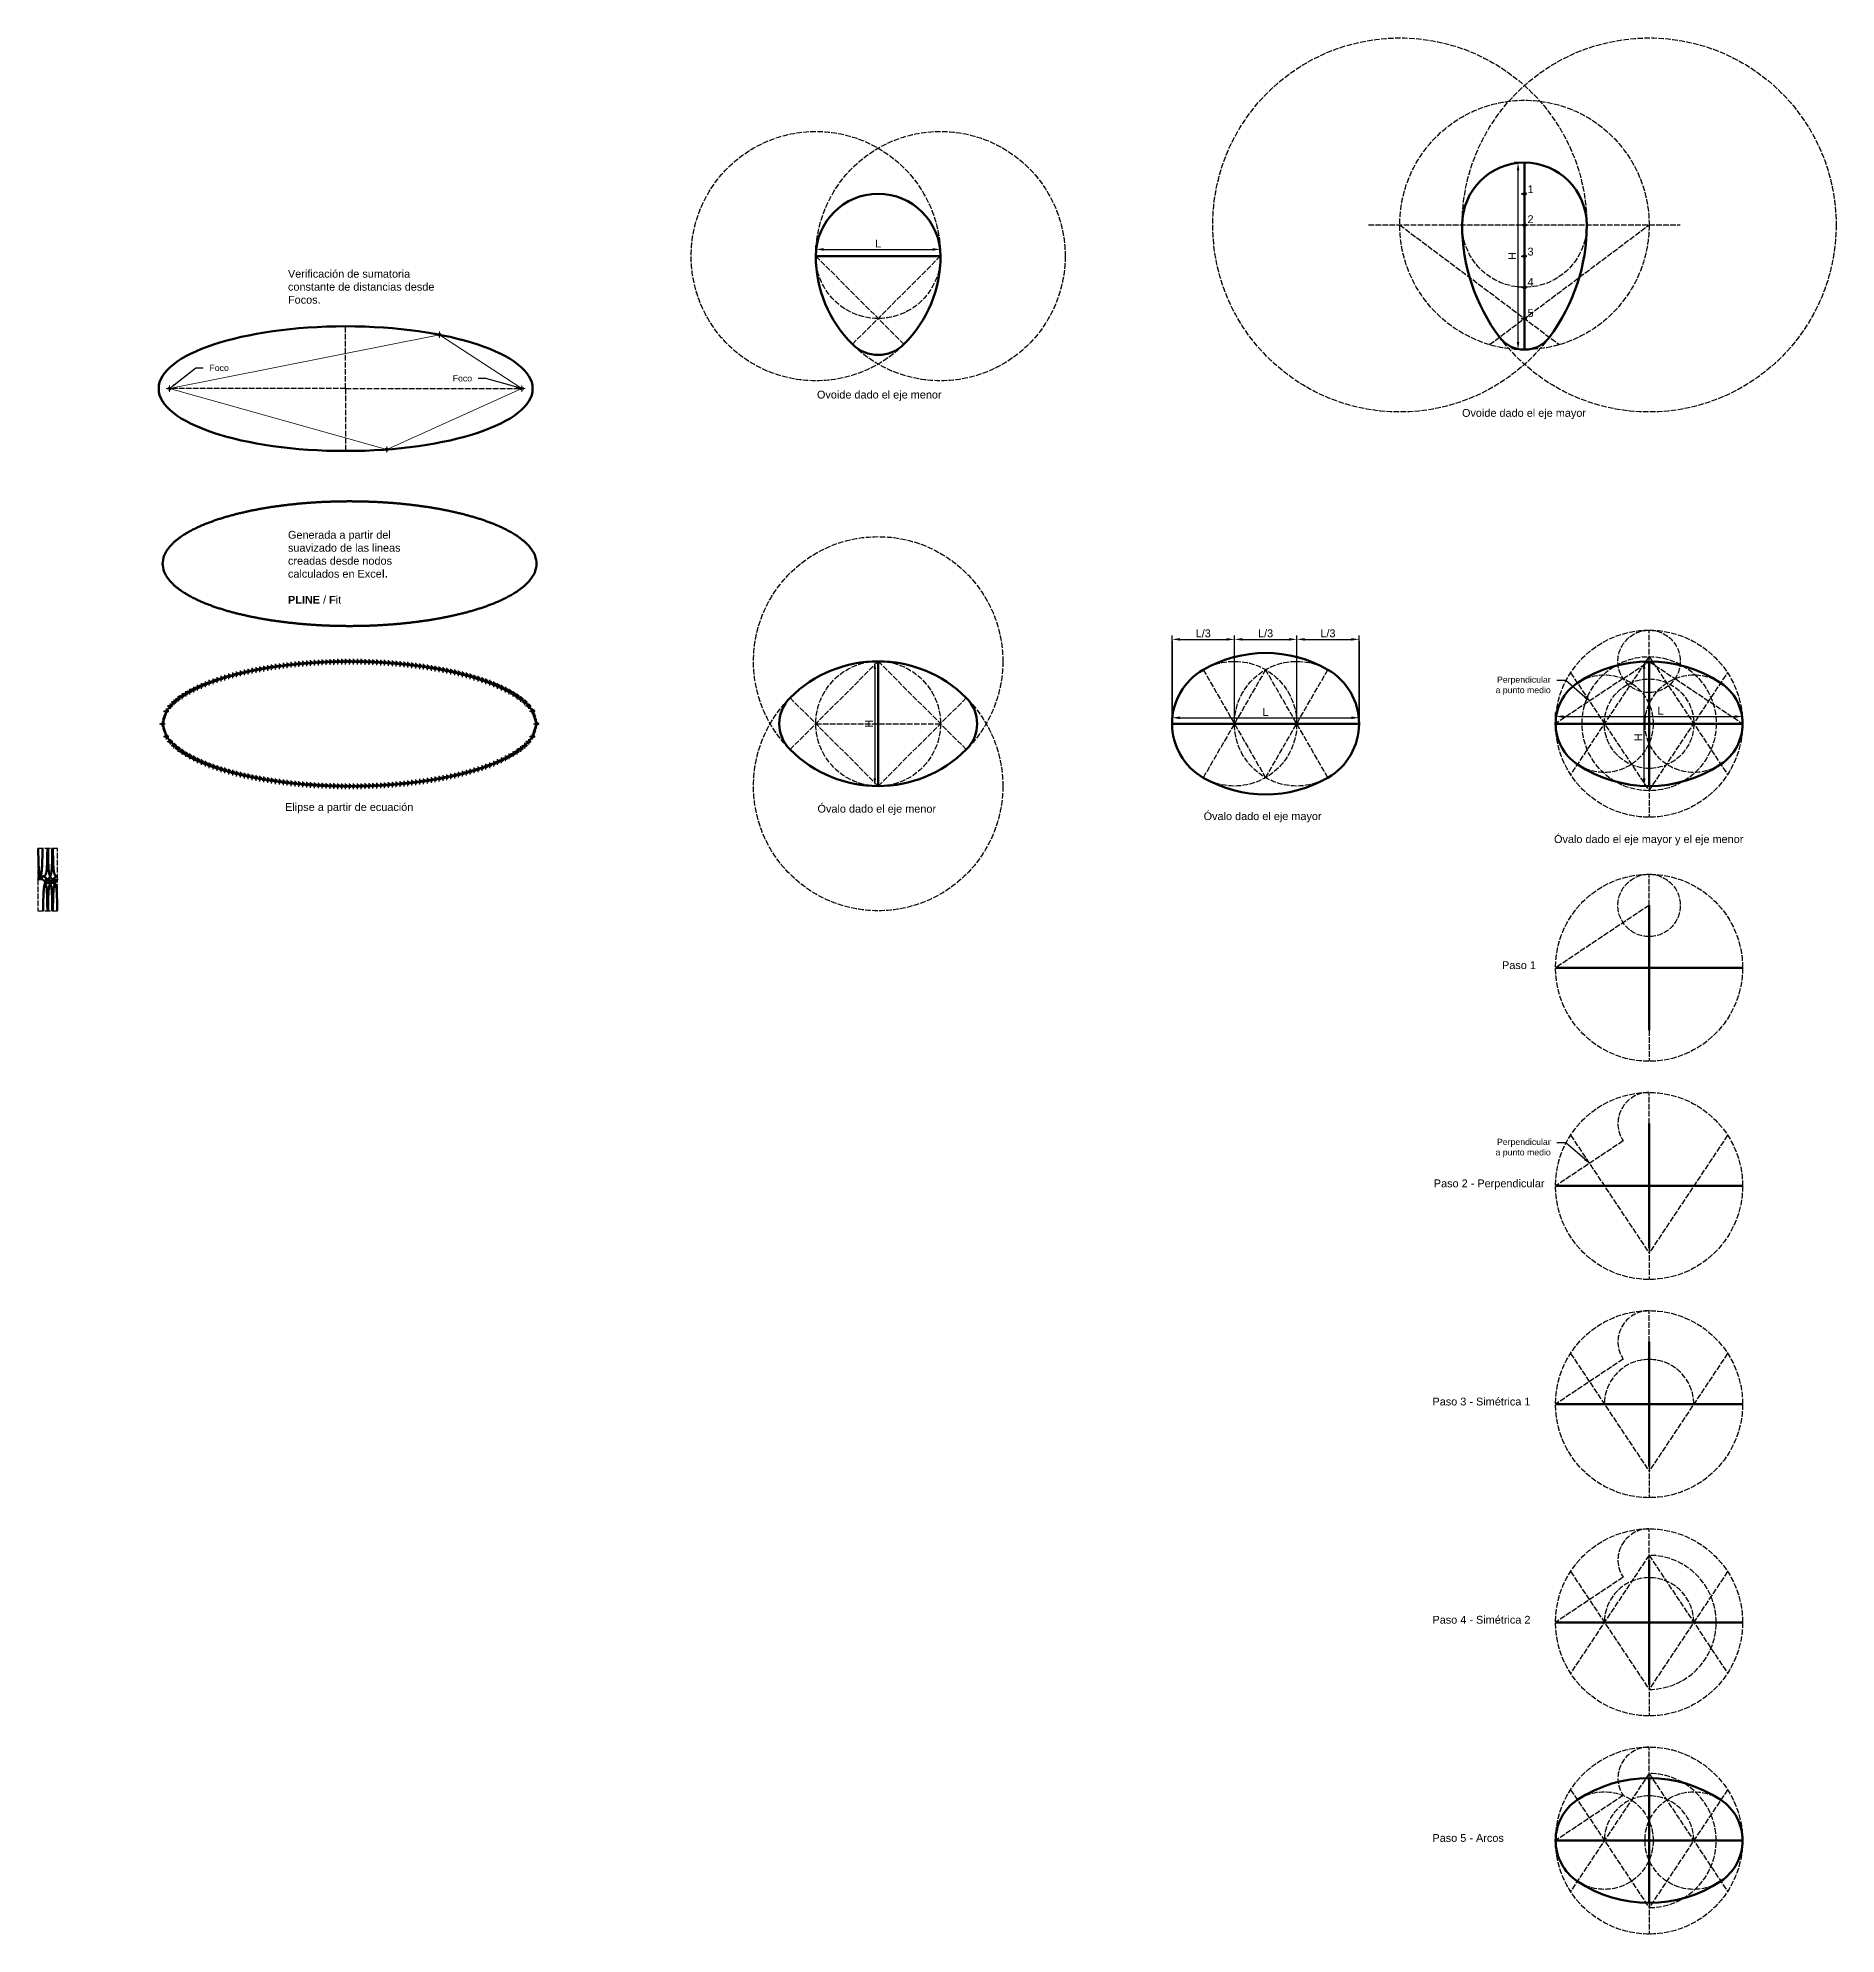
# Model space of a CAD drawing. Header units: millimetres. Extents: x 0 to 1270, y -338 to 350.
# Drawn here: x 0 to 577, y -338 to 270 of the extents above; entities that cross this region are included whole.
import ezdxf
from ezdxf import colors
from ezdxf.entities.mleader import LeaderData, LeaderLine
from ezdxf.math import Vec2, Vec3

# ---------------------------------------------------------------- set-up
doc = ezdxf.new("R2010")
doc.units = ezdxf.units.MM
doc.header["$LTSCALE"] = 0.15
doc.header["$PDMODE"] = 34
doc.header["$PDSIZE"] = 1
doc.linetypes.add('ACAD_ISO02W100', pattern=[15, 12, -3])
doc.layers.add('0-Dimension', color=92, linetype='Continuous')
doc.layers.add('0-Sketch', color=2, linetype='ACAD_ISO02W100')
for name, color, linetype, lineweight in [('0-Object', 7, 'Continuous', 50), ('0-Profile', 113, 'Continuous', 18), ('0-Text', 4, 'Continuous', 20)]:
    doc.layers.add(name, color=color, linetype=linetype, lineweight=lineweight)
doc.styles.get("Standard").update_dxf_attribs({"font": 'arial.ttf'})
doc.dimstyles.new('ISO-25', dxfattribs={"dimtxt": 2.5, "dimasz": 2.5, "dimexe": 1.25, "dimexo": 0.625, "dimtad": 1, "dimtxsty": 'Standard', "dimcen": 2.5, "dimadec": 0, "dimazin": 0, "dimtfac": 1, "dimtmove": 0, "dimatfit": 3, "dimfxl": 1, "dimarcsym": 0})

msp = doc.modelspace()

# ---------------------------------------------------------------- texts
at = {"layer": '0-Text'}
for s, p in [('Paso 1', (469.802, -28.714)), ('Paso 2 - Perpendicular', (447.912, -98.714)), ('Paso 3 - Simétrica 1', (447.477, -168.714)), ('Paso 4 - Simétrica 2', (447.477, -238.714)), ('Paso 5 - Arcos', (447.477, -308.714))]:
    msp.add_text(s, height=2.5, dxfattribs=at).set_placement(p)
at = {"layer": '0-Text', "char_height": 2.5, "attachment_point": 1}
for s, width, heights, insert in [('1', 2.5, [0], (477.974, 222.708)), ('2', 2.5, [0], (477.974, 213.112)), ('3', 2.5, [0], (477.974, 202.695)), ('Verificación de sumatoria constante de distancias desde Focos.', 49.99283, [0], (80.238, 195.589)), ('4', 2.5, [0], (477.974, 192.93)), ('5', 2.5, [0], (477.974, 182.98)), ('\\pxqc;Ovoide dado el eje menor', 47.8889, [0], (246.026, 156.822)), ('\\pxqc;Ovoide dado el eje mayor', 47.8889, [3.866], (452.902, 150.949)), ('Generada a partir del suavizado de las lineas creadas desde nodos calculados en Exce{\\fArial|b1|i0|c0|p34;l.\\P\\PPLINE} / {\\fArial|b1|i0|c0|p34;F}it', 36.36582, [0], (80.238, 111.846)), ('\\pxqc;Elipse a partir de ecuación', 47.8889, [0], (75.942, 24.517)), ('\\pxqc;Óvalo dado el eje menor', 47.8889, [0], (245.23, 23.975)), ('\\pxqc;Óvalo dado el eje mayor', 47.8889, [3.866], (369.029, 21.576)), ('\\pxqc;Óvalo dado el eje mayor y el eje menor', 66.00304, [0], (483.863, 14.222))]:
    msp.add_mtext_dynamic_manual_height_columns(s, width=width, gutter_width=12.5, heights=heights, dxfattribs=dict(at, insert=insert))

# ---------------------------------------------------------------- blocks, each defined once
blk = doc.blocks.new('*D20')
at = {"layer": '0-Dimension', "color": 0, "lineweight": -2, "transparency": 16777216}
for p, q in [((268.99, 70), (267.3, 70)), ((268.55, 67.5), (268.55, 32.5)), ((268.99, 30), (267.3, 30))]:
    blk.add_line(p, q, dxfattribs=at)
at = {"layer": '0-Dimension', "color": 0, "transparency": 16777216}
for points in [[(268.13, 67.5), (268.97, 67.5), (268.55, 70)], [(268.13, 32.5), (268.97, 32.5), (268.55, 30)]]:
    blk.add_solid(points, dxfattribs=at)
at = {"layer": 'Defpoints', "color": 0, "transparency": 16777216}
for p in [(269.62, 70), (268.55, 30), (269.62, 30)]:
    blk.add_point(p, dxfattribs=at)
at = {"layer": '0-Dimension', "color": 0, "transparency": 16777216, "insert": (266.68, 50), "char_height": 2.5, "attachment_point": 5, "rotation": 90}
blk.add_mtext('H', dxfattribs=at)
blk = doc.blocks.new('*D21')
at = {"layer": '0-Dimension', "color": 0, "lineweight": -2, "transparency": 16777216}
for p, q in [((249.62, 200.62), (249.62, 203.4)), ((252.12, 202.15), (287.12, 202.15)), ((289.62, 200.62), (289.62, 203.4))]:
    blk.add_line(p, q, dxfattribs=at)
at = {"layer": '0-Dimension', "color": 0, "transparency": 16777216}
for points in [[(252.12, 202.56), (252.12, 201.73), (249.62, 202.15)], [(287.12, 202.56), (287.12, 201.73), (289.62, 202.15)]]:
    blk.add_solid(points, dxfattribs=at)
at = {"layer": 'Defpoints', "color": 0, "transparency": 16777216}
for p in [(289.62, 202.15), (249.62, 200), (289.62, 200)]:
    blk.add_point(p, dxfattribs=at)
at = {"layer": '0-Dimension', "color": 0, "transparency": 16777216, "insert": (269.62, 204.02), "char_height": 2.5, "attachment_point": 5}
blk.add_mtext('L', dxfattribs=at)
blk = doc.blocks.new('*D2')
at = {"layer": '0-Dimension', "color": 0, "lineweight": -2, "transparency": 16777216}
for p, q in [((363.93, 50.62), (363.93, 78.3)), ((366.43, 77.05), (381.43, 77.05)), ((383.93, 50.62), (383.93, 78.3))]:
    blk.add_line(p, q, dxfattribs=at)
at = {"layer": '0-Dimension', "color": 0, "transparency": 16777216}
for points in [[(366.43, 77.47), (366.43, 76.64), (363.93, 77.05)], [(381.43, 77.47), (381.43, 76.64), (383.93, 77.05)]]:
    blk.add_solid(points, dxfattribs=at)
at = {"layer": 'Defpoints', "color": 0, "transparency": 16777216}
for p in [(383.93, 77.05), (363.93, 50), (383.93, 50)]:
    blk.add_point(p, dxfattribs=at)
at = {"layer": '0-Dimension', "color": 0, "transparency": 16777216, "insert": (373.93, 78.97), "char_height": 2.5, "attachment_point": 5}
blk.add_mtext('L/3', dxfattribs=at)
blk = doc.blocks.new('*D3')
at = {"layer": '0-Dimension', "color": 0, "lineweight": -2, "transparency": 16777216}
for p, q in [((383.93, 50.62), (383.93, 78.3)), ((386.43, 77.05), (401.43, 77.05)), ((403.93, 50.62), (403.93, 78.3))]:
    blk.add_line(p, q, dxfattribs=at)
at = {"layer": '0-Dimension', "color": 0, "transparency": 16777216}
for points in [[(386.43, 77.47), (386.43, 76.64), (383.93, 77.05)], [(401.43, 77.47), (401.43, 76.64), (403.93, 77.05)]]:
    blk.add_solid(points, dxfattribs=at)
at = {"layer": 'Defpoints', "color": 0, "transparency": 16777216}
for p in [(403.93, 77.05), (383.93, 50), (403.93, 50)]:
    blk.add_point(p, dxfattribs=at)
at = {"layer": '0-Dimension', "color": 0, "transparency": 16777216, "insert": (393.93, 78.97), "char_height": 2.5, "attachment_point": 5}
blk.add_mtext('L/3', dxfattribs=at)
blk = doc.blocks.new('*D4')
at = {"layer": '0-Dimension', "color": 0, "lineweight": -2, "transparency": 16777216}
for p, q in [((403.93, 50.62), (403.93, 78.3)), ((406.43, 77.05), (421.43, 77.05)), ((423.93, 50.62), (423.93, 78.3))]:
    blk.add_line(p, q, dxfattribs=at)
at = {"layer": '0-Dimension', "color": 0, "transparency": 16777216}
for points in [[(406.43, 77.47), (406.43, 76.64), (403.93, 77.05)], [(421.43, 77.47), (421.43, 76.64), (423.93, 77.05)]]:
    blk.add_solid(points, dxfattribs=at)
at = {"layer": 'Defpoints', "color": 0, "transparency": 16777216}
for p in [(423.93, 77.05), (403.93, 50), (423.93, 50)]:
    blk.add_point(p, dxfattribs=at)
at = {"layer": '0-Dimension', "color": 0, "transparency": 16777216, "insert": (413.93, 78.97), "char_height": 2.5, "attachment_point": 5}
blk.add_mtext('L/3', dxfattribs=at)
blk = doc.blocks.new('*D7')
at = {"layer": '0-Dimension', "color": 0, "lineweight": -2, "transparency": 16777216}
for p, q in [((516.36, 70), (514.17, 70)), ((515.42, 32.5), (515.42, 67.5)), ((516.36, 30), (514.17, 30))]:
    blk.add_line(p, q, dxfattribs=at)
at = {"layer": '0-Dimension', "color": 0, "transparency": 16777216}
for points in [[(515, 67.5), (515.83, 67.5), (515.42, 70)], [(515, 32.5), (515.83, 32.5), (515.42, 30)]]:
    blk.add_solid(points, dxfattribs=at)
at = {"layer": 'Defpoints', "color": 0, "transparency": 16777216}
for p in [(515.42, 70), (516.99, 70), (516.99, 30)]:
    blk.add_point(p, dxfattribs=at)
at = {"layer": '0-Dimension', "color": 0, "transparency": 16777216, "insert": (513.54, 45.65), "char_height": 2.5, "attachment_point": 5, "rotation": 90}
blk.add_mtext('H', dxfattribs=at)
blk = doc.blocks.new('*D8')
at = {"layer": '0-Dimension', "color": 0, "lineweight": -2, "transparency": 16777216}
for p, q in [((486.99, 50.62), (486.99, 53.54)), ((489.49, 52.29), (544.49, 52.29)), ((546.99, 50.62), (546.99, 53.54))]:
    blk.add_line(p, q, dxfattribs=at)
at = {"layer": '0-Dimension', "color": 0, "transparency": 16777216}
for points in [[(489.49, 52.7), (489.49, 51.87), (486.99, 52.29)], [(544.49, 52.7), (544.49, 51.87), (546.99, 52.29)]]:
    blk.add_solid(points, dxfattribs=at)
at = {"layer": 'Defpoints', "color": 0, "transparency": 16777216}
for p in [(486.99, 50), (546.99, 52.29), (546.99, 50)]:
    blk.add_point(p, dxfattribs=at)
at = {"layer": '0-Dimension', "color": 0, "transparency": 16777216, "insert": (520.65, 54.16), "char_height": 2.5, "attachment_point": 5}
blk.add_mtext('L', dxfattribs=at)
blk = doc.blocks.new('*D19')
at = {"layer": '0-Dimension', "color": 0, "lineweight": -2, "transparency": 16777216}
for p, q in [((363.93, 76.43), (363.93, 50.65)), ((423.93, 76.43), (423.93, 50.65)), ((366.43, 51.9), (421.43, 51.9))]:
    blk.add_line(p, q, dxfattribs=at)
at = {"layer": '0-Dimension', "color": 0, "transparency": 16777216}
for points in [[(366.43, 52.31), (366.43, 51.48), (363.93, 51.9)], [(421.43, 52.31), (421.43, 51.48), (423.93, 51.9)]]:
    blk.add_solid(points, dxfattribs=at)
at = {"layer": 'Defpoints', "color": 0, "transparency": 16777216}
for p in [(363.93, 77.05), (423.93, 77.05), (423.93, 51.9)]:
    blk.add_point(p, dxfattribs=at)
at = {"layer": '0-Dimension', "color": 0, "transparency": 16777216, "insert": (393.93, 53.77), "char_height": 2.5, "attachment_point": 5}
blk.add_mtext('L', dxfattribs=at)
blk = doc.blocks.new('*D22')
at = {"layer": '0-Dimension', "color": 0, "lineweight": -2, "transparency": 16777216}
for p, q in [((476.36, 230), (473.69, 230)), ((474.94, 172.5), (474.94, 227.5)), ((476.36, 170), (473.69, 170))]:
    blk.add_line(p, q, dxfattribs=at)
at = {"layer": '0-Dimension', "color": 0, "transparency": 16777216}
for points in [[(474.53, 227.5), (475.36, 227.5), (474.94, 230)], [(474.53, 172.5), (475.36, 172.5), (474.94, 170)]]:
    blk.add_solid(points, dxfattribs=at)
at = {"layer": 'Defpoints', "color": 0, "transparency": 16777216}
for p in [(474.94, 230), (476.99, 230), (476.99, 170)]:
    blk.add_point(p, dxfattribs=at)
at = {"layer": '0-Dimension', "color": 0, "transparency": 16777216, "insert": (473.07, 200), "char_height": 2.5, "attachment_point": 5, "rotation": 90}
blk.add_mtext('H', dxfattribs=at)

# ---------------------------------------------------------------- dimensions: what is measured, and where the dimension line sits
at = {"layer": '0-Dimension'}
for base, p1, p2, picture, middle in [((474.944, 230), (476.989, 170), (476.989, 230), '*D22', (474.944, 200)), ((268.552, 30), (269.617, 70), (269.617, 30), '*D20', (268.552, 50)), ((515.417, 70), (516.989, 30), (516.989, 70), '*D7', (515.417, 45.648))]:
    dim = msp.add_linear_dim(base=base, p1=p1, p2=p2, angle=90, text='H', dimstyle='ISO-25', dxfattribs=at)
    dim.commit()
    dim.dimension.update_dxf_attribs({"geometry": picture, "text_midpoint": middle, "dimtype": 160})
for base, p1, p2, text, picture, middle in [((289.617, 202.148), (249.617, 200), (289.617, 200), 'L', '*D21', (269.617, 204.023)), ((383.927, 77.055), (363.927, 50), (383.927, 50), 'L/3', '*D2', (373.927, 78.973))]:
    dim = msp.add_linear_dim(base=base, p1=p1, p2=p2, text=text, dimstyle='ISO-25', dxfattribs=at)
    dim.commit()
    dim.dimension.update_dxf_attribs({"geometry": picture, "text_midpoint": middle})
for base, p1, p2, picture, middle in [((403.927, 77.055), (383.927, 50), (403.927, 50), '*D3', (393.927, 78.973)), ((423.927, 77.055), (403.927, 50), (423.927, 50), '*D4', (413.927, 78.973))]:
    dim = msp.add_linear_dim(base=base, p1=p1, p2=p2, text='L/3', dimstyle='ISO-25', override={"dimtmove": 1}, dxfattribs=at)
    dim.commit()
    dim.dimension.update_dxf_attribs({"geometry": picture, "text_midpoint": middle})
for base, p1, p2, picture, middle in [((423.927, 51.897), (363.927, 77.055), (423.927, 77.055), '*D19', (393.927, 51.897)), ((546.989, 52.286), (486.989, 50), (546.989, 50), '*D8', (520.654, 52.286))]:
    dim = msp.add_linear_dim(base=base, p1=p1, p2=p2, text='L', dimstyle='ISO-25', dxfattribs=at)
    dim.commit()
    dim.dimension.update_dxf_attribs({"geometry": picture, "text_midpoint": middle, "dimtype": 160})

# ---------------------------------------------------------------- linework, layer by layer
at = {"layer": '0-Object'}
for p, q in [((476.989, 170), (476.989, 230)), ((249.617, 200), (289.617, 200)), ((269.617, 70), (269.617, 30)), ((516.989, 70), (516.989, 30)), ((363.927, 50), (423.927, 50)), ((486.989, 50), (546.989, 50)), ((516.989, -8.302), (516.989, -48.302)), ((486.989, -28.302), (546.989, -28.302)), ((516.989, -78.302), (516.989, -118.302)), ((486.989, -98.302), (546.989, -98.302)), ((516.989, -148.302), (516.989, -188.302)), ((486.989, -168.302), (546.989, -168.302)), ((516.989, -218.302), (516.989, -258.302)), ((486.989, -238.302), (546.989, -238.302)), ((516.989, -288.302), (516.989, -328.302)), ((486.989, -308.302), (546.989, -308.302))]:
    msp.add_line(p, q, dxfattribs=at)
msp.add_lwpolyline([(159.999, 101.336), (159.999, 101.336), (159.999, 101.336), (159.999, 101.336), (159.999, 101.336), (159.999, 101.336), (159.999, 101.336), (159.999, 101.336), (159.999, 101.336), (159.999, 101.336), (159.999, 101.336), (159.999, 101.336), (159.999, 101.336), (159.999, 101.336), (159.999, 101.336), (159.999, 101.336), (159.999, 101.336), (159.999, 101.336), (159.999, 101.336), (159.999, 101.336), (159.999, 101.336), (159.999, 101.336), (159.999, 101.336), (159.999, 101.336), (159.999, 101.336), (159.999, 101.336), (159.999, 101.336), (159.999, 101.336), (159.999, 101.336), (159.999, 101.336), (159.999, 101.336), (159.999, 101.336), (159.999, 101.336), (159.999, 101.336), (159.999, 101.336), (159.999, 101.336), (159.999, 101.336), (159.999, 101.336), (159.999, 101.336), (159.999, 101.336), (159.999, 101.336), (159.999, 101.336), (159.999, 101.336), (159.999, 101.336), (159.999, 101.336), (159.999, 101.336), (159.999, 101.336), (159.999, 101.336), (159.999, 101.336), (159.999, 101.336), (159.999, 101.336), (159.999, 101.336, -0.0588913), (159.55, 98.882, -0.0820513), (158.749, 97.275, -0.0054302), (157.716, 95.878, -0.0282153), (157.499, 95.623, -0.0065303), (156.624, 94.726, -0.0159639), (156.249, 94.376, -0.0073534), (155.505, 93.742, -0.0111516), (154.999, 93.343, -0.0062353), (154.286, 92.819, -0.0084527), (153.749, 92.448, -0.0052922), (153.054, 91.995, -0.0067399), (152.499, 91.653, -0.0045538), (151.815, 91.252, -0.0055666), (151.249, 90.936, -0.0039753), (150.574, 90.575, -0.0047191), (149.999, 90.28, -0.0035158), (149.33, 89.951, -0.0040821), (148.749, 89.676, -0.0031452), (148.085, 89.374, -0.0035887), (147.499, 89.117, -0.0028416), (146.839, 88.837, -0.0031969), (146.249, 88.595, -0.0025897), (145.592, 88.335, -0.0028796), (144.999, 88.107, -0.002378), (144.345, 87.864, -0.0026183), (143.749, 87.649, -0.0021983), (143.098, 87.421, -0.0024001), (142.499, 87.218, -0.0020443), (141.85, 87.004, -0.0022157), (141.249, 86.812, -0.0019112), (140.602, 86.611, -0.0020582), (139.999, 86.429, -0.0017954), (139.354, 86.239, -0.0019226), (138.749, 86.066, -0.0016939), (138.105, 85.887, -0.0018047), (137.499, 85.723, -0.0016045), (136.856, 85.554, -0.0017017), (136.249, 85.399, -0.0015253), (135.608, 85.239, -0.001611), (134.999, 85.091, -0.0014549), (134.359, 84.94, -0.0015309), (133.749, 84.8, -0.001392), (133.11, 84.657, -0.0014596), (132.499, 84.524, -0.0013356), (131.861, 84.389, -0.001396), (131.249, 84.263, -0.0012849), (130.612, 84.135, -0.0013391), (129.999, 84.015, -0.0012392), (129.363, 83.894, -0.001288), (128.749, 83.781, -0.001198), (128.113, 83.667, -0.0012419), (127.499, 83.56, -0.0011607), (126.864, 83.452, -0.0012003), (126.249, 83.351, -0.0011268), (125.615, 83.25, -0.0011627), (124.999, 83.155, -0.0010961), (124.365, 83.059, -0.0011286), (123.749, 82.969, -0.0010683), (123.116, 82.88, -0.0010978), (122.499, 82.795, -0.001043), (121.867, 82.711, -0.0010697), (121.249, 82.632, -0.0010201), (120.617, 82.554, -0.0010443), (119.999, 82.48, -0.0009993), (119.368, 82.406, -0.0010212), (118.749, 82.337, -0.0009805), (118.118, 82.269, -0.0010003), (117.499, 82.205, -0.0009635), (116.869, 82.142, -0.0009814), (116.249, 82.083, -0.0009482), (115.619, 82.025, -0.0009643), (114.999, 81.971, -0.0009345), (114.37, 81.918, -0.0009489), (113.749, 81.868, -0.0009223), (113.12, 81.82, -0.0009351), (112.499, 81.775, -0.0009114), (111.87, 81.731, -0.0009228), (111.249, 81.69, -0.0009019), (110.621, 81.652, -0.0009119), (109.999, 81.615, -0.0008936), (109.371, 81.581, -0.0009023), (108.749, 81.55, -0.0008866), (108.122, 81.52, -0.000894), (107.499, 81.493, -0.0008807), (106.872, 81.467, -0.0008869), (106.249, 81.444, -0.0008759), (105.623, 81.424, -0.0008809), (104.999, 81.405, -0.0008722), (104.373, 81.389, -0.0008761), (103.749, 81.375, -0.0008696), (103.123, 81.363, -0.0008724), (102.499, 81.353, -0.0008681), (101.874, 81.345, -0.0008697), (101.249, 81.34, -0.0008676), (100.624, 81.337, -0.0008681), (99.999, 81.336, -0.0008681), (99.374, 81.337, -0.0008676), (98.749, 81.34, -0.0008697), (98.125, 81.345, -0.0008681), (97.499, 81.353, -0.0008724), (96.875, 81.363, -0.0008696), (96.249, 81.375, -0.0008761), (95.626, 81.389, -0.0008722), (94.999, 81.405, -0.0008809), (94.376, 81.424, -0.0008759), (93.749, 81.444, -0.0008869), (93.126, 81.467, -0.0008807), (92.499, 81.493, -0.000894), (91.877, 81.52, -0.0008866), (91.249, 81.55, -0.0009023), (90.627, 81.581, -0.0008936), (89.999, 81.615, -0.0009119), (89.378, 81.652, -0.0009019), (88.749, 81.69, -0.0009228), (88.128, 81.731, -0.0009114), (87.499, 81.775, -0.0009351), (86.878, 81.82, -0.0009223), (86.249, 81.868, -0.0009489), (85.629, 81.918, -0.0009345), (84.999, 81.971, -0.0009643), (84.379, 82.025, -0.0009482), (83.749, 82.083, -0.0009814), (83.13, 82.142, -0.0009635), (82.499, 82.205, -0.0010003), (81.88, 82.269, -0.0009805), (81.249, 82.337, -0.0010212), (80.631, 82.406, -0.0009993), (79.999, 82.48, -0.0010443), (79.381, 82.554, -0.0010201), (78.749, 82.632, -0.0010697), (78.132, 82.711, -0.001043), (77.499, 82.795, -0.0010978), (76.883, 82.88, -0.0010683), (76.249, 82.969, -0.0011286), (75.633, 83.059, -0.0010961), (74.999, 83.155, -0.0011627), (74.384, 83.25, -0.0011268), (73.749, 83.351, -0.0012003), (73.135, 83.452, -0.0011607), (72.499, 83.56, -0.0012419), (71.885, 83.667, -0.001198), (71.249, 83.781, -0.001288), (70.636, 83.894, -0.0012392), (69.999, 84.015, -0.0013391), (69.387, 84.135, -0.0012849), (68.749, 84.263, -0.001396), (68.138, 84.389, -0.0013356), (67.499, 84.524, -0.0014596), (66.889, 84.657, -0.001392), (66.249, 84.8, -0.0015309), (65.64, 84.94, -0.0014549), (64.999, 85.091, -0.001611), (64.391, 85.239, -0.0015253), (63.749, 85.399, -0.0017017), (63.142, 85.554, -0.0016045), (62.499, 85.723, -0.0018047), (61.893, 85.887, -0.0016939), (61.249, 86.066, -0.0019226), (60.645, 86.239, -0.0017954), (59.999, 86.429, -0.0020582), (59.397, 86.611, -0.0019112), (58.749, 86.812, -0.0022157), (58.149, 87.004, -0.0020443), (57.499, 87.218, -0.0024001), (56.901, 87.421, -0.0021983), (56.249, 87.649, -0.0026183), (55.653, 87.864, -0.002378), (54.999, 88.107, -0.0028796), (54.406, 88.335, -0.0025897), (53.749, 88.595, -0.0031969), (53.159, 88.837, -0.0028416), (52.499, 89.117, -0.0035887), (51.914, 89.374, -0.0031452), (51.249, 89.676, -0.0040821), (50.669, 89.951, -0.0035158), (49.999, 90.28, -0.0047191), (49.425, 90.575, -0.0039753), (48.749, 90.936, -0.0055666), (48.183, 91.252, -0.0045538), (47.499, 91.653, -0.0067399), (46.945, 91.995, -0.0052922), (46.249, 92.448, -0.0084527), (45.712, 92.819, -0.0062353), (44.999, 93.343, -0.0111516), (44.493, 93.742, -0.0073534), (43.749, 94.376, -0.0159639), (43.375, 94.726, -0.0065303), (42.499, 95.623, -0.0282153), (42.283, 95.878, -0.0054302), (41.249, 97.275, -0.0820513), (40.448, 98.882, -0.0588913), (39.999, 101.336), (39.999, 101.336), (39.999, 101.336), (39.999, 101.336), (39.999, 101.336), (39.999, 101.336), (39.999, 101.336), (39.999, 101.336), (39.999, 101.336), (39.999, 101.336), (39.999, 101.336), (39.999, 101.336), (39.999, 101.336), (39.999, 101.336), (39.999, 101.336), (39.999, 101.336), (39.999, 101.336), (39.999, 101.336), (39.999, 101.336), (39.999, 101.336), (39.999, 101.336), (39.999, 101.336), (39.999, 101.336), (39.999, 101.336), (39.999, 101.336), (39.999, 101.336), (39.999, 101.336), (39.999, 101.336), (39.999, 101.336), (39.999, 101.336), (39.999, 101.336), (39.999, 101.336), (39.999, 101.336), (39.999, 101.336), (39.999, 101.336), (39.999, 101.336), (39.999, 101.336), (39.999, 101.336), (39.999, 101.336), (39.999, 101.336), (39.999, 101.336), (39.999, 101.336), (39.999, 101.336), (39.999, 101.336), (39.999, 101.336), (39.999, 101.336), (39.999, 101.336), (39.999, 101.336), (39.999, 101.336), (39.999, 101.336), (39.999, 101.336), (39.999, 101.336), (39.999, 101.336), (39.999, 101.336), (39.999, 101.336), (39.999, 101.336), (39.999, 101.336), (39.999, 101.336), (39.999, 101.336), (39.999, 101.336), (39.999, 101.336), (39.999, 101.336), (39.999, 101.336), (39.999, 101.336), (39.999, 101.336), (39.999, 101.336), (39.999, 101.336), (39.999, 101.336), (39.999, 101.336), (39.999, 101.336), (39.999, 101.336), (39.999, 101.336), (39.999, 101.336), (39.999, 101.336), (39.999, 101.336), (39.999, 101.336), (39.999, 101.336), (39.999, 101.336), (39.999, 101.336), (39.999, 101.336), (39.999, 101.336), (39.999, 101.336), (39.999, 101.336), (39.999, 101.336), (39.999, 101.336), (39.999, 101.336), (39.999, 101.336), (39.999, 101.336), (39.999, 101.336), (39.999, 101.336), (39.999, 101.336), (39.999, 101.336), (39.999, 101.336), (39.999, 101.336), (39.999, 101.336), (39.999, 101.336), (39.999, 101.336), (39.999, 101.336), (39.999, 101.336), (39.999, 101.336), (39.999, 101.336), (39.999, 101.336), (39.999, 101.336, -0.0588913), (40.448, 103.789, -0.0820513), (41.249, 105.397, -0.0054302), (42.283, 106.794, -0.0282153), (42.499, 107.049, -0.0065303), (43.375, 107.945, -0.0159639), (43.749, 108.295, -0.0073534), (44.493, 108.929, -0.0111516), (44.999, 109.329, -0.0062353), (45.712, 109.853, -0.0084527), (46.249, 110.223, -0.0052922), (46.945, 110.676, -0.0067399), (47.499, 111.018, -0.0045538), (48.183, 111.419, -0.0055666), (48.749, 111.736, -0.0039753), (49.425, 112.097, -0.0047191), (49.999, 112.391, -0.0035158), (50.669, 112.72, -0.0040821), (51.249, 112.995, -0.0031452), (51.914, 113.297, -0.0035887), (52.499, 113.555, -0.0028416), (53.159, 113.835, -0.0031969), (53.749, 114.076, -0.0025897), (54.406, 114.337, -0.0028796), (54.999, 114.564, -0.002378), (55.653, 114.808, -0.0026183), (56.249, 115.022, -0.0021983), (56.901, 115.25, -0.0024001), (57.499, 115.453, -0.0020443), (58.149, 115.667, -0.0022157), (58.749, 115.859, -0.0019112), (59.397, 116.061, -0.0020582), (59.999, 116.243, -0.0017954), (60.645, 116.433, -0.0019226), (61.249, 116.605, -0.0016939), (61.893, 116.784, -0.0018047), (62.499, 116.948, -0.0016045), (63.142, 117.117, -0.0017017), (63.749, 117.273, -0.0015253), (64.391, 117.433, -0.001611), (64.999, 117.58, -0.0014549), (65.64, 117.732, -0.0015309), (66.249, 117.872, -0.001392), (66.889, 118.015, -0.0014596), (67.499, 118.148, -0.0013356), (68.138, 118.283, -0.001396), (68.749, 118.409, -0.0012849), (69.387, 118.537, -0.0013391), (69.999, 118.656, -0.0012392), (70.636, 118.777, -0.001288), (71.249, 118.89, -0.001198), (71.885, 119.004, -0.0012419), (72.499, 119.111, -0.0011607), (73.135, 119.219, -0.0012003), (73.749, 119.32, -0.0011268), (74.384, 119.421, -0.0011627), (74.999, 119.517, -0.0010961), (75.633, 119.612, -0.0011286), (76.249, 119.702, -0.0010683), (76.883, 119.792, -0.0010978), (77.499, 119.876, -0.001043), (78.132, 119.96, -0.0010697), (78.749, 120.039, -0.0010201), (79.381, 120.118, -0.0010443), (79.999, 120.192, -0.0009993), (80.631, 120.265, -0.0010212), (81.249, 120.334, -0.0009805), (81.88, 120.402, -0.0010003), (82.499, 120.466, -0.0009635), (83.13, 120.529, -0.0009814), (83.749, 120.588, -0.0009482), (84.379, 120.646, -0.0009643), (84.999, 120.701, -0.0009345), (85.629, 120.754, -0.0009489), (86.249, 120.803, -0.0009223), (86.878, 120.852, -0.0009351), (87.499, 120.897, -0.0009114), (88.128, 120.94, -0.0009228), (88.749, 120.981, -0.0009019), (89.378, 121.02, -0.0009119), (89.999, 121.056, -0.0008936), (90.627, 121.09, -0.0009023), (91.249, 121.122, -0.0008866), (91.877, 121.152, -0.000894), (92.499, 121.179, -0.0008807), (93.126, 121.204, -0.0008869), (93.749, 121.227, -0.0008759), (94.376, 121.248, -0.0008809), (94.999, 121.266, -0.0008722), (95.626, 121.282, -0.0008761), (96.249, 121.297, -0.0008696), (96.875, 121.309, -0.0008724), (97.499, 121.318, -0.0008681), (98.125, 121.326, -0.0008697), (98.749, 121.331, -0.0008676), (99.374, 121.335, -0.0008681), (99.999, 121.336, -0.0008681), (100.624, 121.335, -0.0008676), (101.249, 121.331, -0.0008697), (101.874, 121.326, -0.0008681), (102.499, 121.318, -0.0008724), (103.123, 121.309, -0.0008696), (103.749, 121.297, -0.0008761), (104.373, 121.282, -0.0008722), (104.999, 121.266, -0.0008809), (105.623, 121.248, -0.0008759), (106.249, 121.227, -0.0008869), (106.872, 121.204, -0.0008807), (107.499, 121.179, -0.000894), (108.122, 121.152, -0.0008866), (108.749, 121.122, -0.0009023), (109.371, 121.09, -0.0008936), (109.999, 121.056, -0.0009119), (110.621, 121.02, -0.0009019), (111.249, 120.981, -0.0009228), (111.87, 120.94, -0.0009114), (112.499, 120.897, -0.0009351), (113.12, 120.852, -0.0009223), (113.749, 120.803, -0.0009489), (114.37, 120.754, -0.0009345), (114.999, 120.701, -0.0009643), (115.619, 120.646, -0.0009482), (116.249, 120.588, -0.0009814), (116.869, 120.529, -0.0009635), (117.499, 120.466, -0.0010003), (118.118, 120.402, -0.0009805), (118.749, 120.334, -0.0010212), (119.368, 120.265, -0.0009993), (119.999, 120.192, -0.0010443), (120.617, 120.118, -0.0010201), (121.249, 120.039, -0.0010697), (121.867, 119.96, -0.001043), (122.499, 119.876, -0.0010978), (123.116, 119.792, -0.0010683), (123.749, 119.702, -0.0011286), (124.365, 119.612, -0.0010961), (124.999, 119.517, -0.0011627), (125.615, 119.421, -0.0011268), (126.249, 119.32, -0.0012003), (126.864, 119.219, -0.0011607), (127.499, 119.111, -0.0012419), (128.113, 119.004, -0.001198), (128.749, 118.89, -0.001288), (129.363, 118.777, -0.0012392), (129.999, 118.656, -0.0013391), (130.612, 118.537, -0.0012849), (131.249, 118.409, -0.001396), (131.861, 118.283, -0.0013356), (132.499, 118.148, -0.0014596), (133.11, 118.015, -0.001392), (133.749, 117.872, -0.0015309), (134.359, 117.732, -0.0014549), (134.999, 117.58, -0.001611), (135.608, 117.433, -0.0015253), (136.249, 117.273, -0.0017017), (136.856, 117.117, -0.0016045), (137.499, 116.948, -0.0018047), (138.105, 116.784, -0.0016939), (138.749, 116.605, -0.0019226), (139.354, 116.433, -0.0017954), (139.999, 116.243, -0.0020582), (140.602, 116.061, -0.0019112), (141.249, 115.859, -0.0022157), (141.85, 115.667, -0.0020443), (142.499, 115.453, -0.0024001), (143.098, 115.25, -0.0021983), (143.749, 115.022, -0.0026183), (144.345, 114.808, -0.002378), (144.999, 114.564, -0.0028796), (145.592, 114.337, -0.0025897), (146.249, 114.076, -0.0031969), (146.839, 113.835, -0.0028416), (147.499, 113.555, -0.0035887), (148.085, 113.297, -0.0031452), (148.749, 112.995, -0.0040821), (149.33, 112.72, -0.0035158), (149.999, 112.391, -0.0047191), (150.574, 112.097, -0.0039753), (151.249, 111.736, -0.0055666), (151.815, 111.419, -0.0045538), (152.499, 111.018, -0.0067399), (153.054, 110.676, -0.0052922), (153.749, 110.223, -0.0084527), (154.286, 109.853, -0.0062353), (154.999, 109.329, -0.0111516), (155.505, 108.929, -0.0073534), (156.249, 108.295, -0.0159639), (156.624, 107.945, -0.0065303), (157.499, 107.049, -0.0282153), (157.716, 106.794, -0.0054302), (158.749, 105.397, -0.0820513), (159.55, 103.789, -0.0588913), (159.999, 101.336), (159.999, 101.336), (159.999, 101.336), (159.999, 101.336), (159.999, 101.336), (159.999, 101.336), (159.999, 101.336), (159.999, 101.336), (159.999, 101.336), (159.999, 101.336), (159.999, 101.336), (159.999, 101.336), (159.999, 101.336), (159.999, 101.336), (159.999, 101.336), (159.999, 101.336), (159.999, 101.336), (159.999, 101.336), (159.999, 101.336), (159.999, 101.336), (159.999, 101.336), (159.999, 101.336), (159.999, 101.336), (159.999, 101.336), (159.999, 101.336), (159.999, 101.336), (159.999, 101.336), (159.999, 101.336), (159.999, 101.336), (159.999, 101.336), (159.999, 101.336), (159.999, 101.336), (159.999, 101.336), (159.999, 101.336), (159.999, 101.336), (159.999, 101.336), (159.999, 101.336), (159.999, 101.336), (159.999, 101.336), (159.999, 101.336), (159.999, 101.336), (159.999, 101.336), (159.999, 101.336), (159.999, 101.336), (159.999, 101.336), (159.999, 101.336), (159.999, 101.336), (159.999, 101.336), (159.999, 101.336), (159.999, 101.336), (159.999, 101.336)], format="xyb", close=True, dxfattribs=at)
for points in [[(100, 70), (98.75, 69.996), (97.5, 69.983), (96.25, 69.961), (95, 69.93), (93.75, 69.891), (92.5, 69.843), (91.25, 69.786), (90, 69.72), (88.75, 69.645), (87.5, 69.561), (86.25, 69.468), (85, 69.365), (83.75, 69.253), (82.5, 69.13), (81.25, 68.998), (80, 68.856), (78.75, 68.704), (77.5, 68.54), (76.25, 68.366), (75, 68.181), (73.75, 67.984), (72.5, 67.776), (71.25, 67.554), (70, 67.321), (68.75, 67.073), (67.5, 66.812), (66.25, 66.536), (65, 66.245), (63.75, 65.937), (62.5, 65.612), (61.25, 65.27), (60, 64.907), (58.75, 64.524), (57.5, 64.118), (56.25, 63.687), (55, 63.229), (53.75, 62.741), (52.5, 62.219), (51.25, 61.659), (50, 61.055), (48.75, 60.4), (47.5, 59.682), (46.25, 58.888), (45, 57.993), (43.75, 56.96), (42.5, 55.713), (41.25, 54.061), (40, 50), (40, 50), (40, 50), (40, 50), (40, 50), (40, 50), (40, 50), (40, 50), (40, 50), (40, 50), (40, 50), (40, 50), (40, 50), (40, 50), (40, 50), (40, 50), (40, 50), (40, 50), (40, 50), (40, 50), (40, 50), (40, 50), (40, 50), (40, 50), (40, 50), (40, 50), (40, 50), (40, 50), (40, 50), (40, 50), (40, 50), (40, 50), (40, 50), (40, 50), (40, 50), (40, 50), (40, 50), (40, 50), (40, 50), (40, 50), (40, 50), (40, 50), (40, 50), (40, 50), (40, 50), (40, 50), (40, 50), (40, 50), (40, 50), (40, 50), (40, 50), (40, 50)], [(100, 70), (101.25, 69.996), (102.5, 69.983), (103.75, 69.961), (105, 69.93), (106.25, 69.891), (107.5, 69.843), (108.75, 69.786), (110, 69.72), (111.25, 69.645), (112.5, 69.561), (113.75, 69.468), (115, 69.365), (116.25, 69.253), (117.5, 69.13), (118.75, 68.998), (120, 68.856), (121.25, 68.704), (122.5, 68.54), (123.75, 68.366), (125, 68.181), (126.25, 67.984), (127.5, 67.776), (128.75, 67.554), (130, 67.321), (131.25, 67.073), (132.5, 66.812), (133.75, 66.536), (135, 66.245), (136.25, 65.937), (137.5, 65.612), (138.75, 65.27), (140, 64.907), (141.25, 64.524), (142.5, 64.118), (143.75, 63.687), (145, 63.229), (146.25, 62.741), (147.5, 62.219), (148.75, 61.659), (150, 61.055), (151.25, 60.4), (152.5, 59.682), (153.75, 58.888), (155, 57.993), (156.25, 56.96), (157.5, 55.713), (158.75, 54.061), (160, 50), (160, 50), (160, 50), (160, 50), (160, 50), (160, 50), (160, 50), (160, 50), (160, 50), (160, 50), (160, 50), (160, 50), (160, 50), (160, 50), (160, 50), (160, 50), (160, 50), (160, 50), (160, 50), (160, 50), (160, 50), (160, 50), (160, 50), (160, 50), (160, 50), (160, 50), (160, 50), (160, 50), (160, 50), (160, 50), (160, 50), (160, 50), (160, 50), (160, 50), (160, 50), (160, 50), (160, 50), (160, 50), (160, 50), (160, 50), (160, 50), (160, 50), (160, 50), (160, 50), (160, 50), (160, 50), (160, 50), (160, 50), (160, 50), (160, 50), (160, 50), (160, 50)], [(100, 30), (98.75, 30.004), (97.5, 30.017), (96.25, 30.039), (95, 30.07), (93.75, 30.109), (92.5, 30.157), (91.25, 30.214), (90, 30.28), (88.75, 30.355), (87.5, 30.439), (86.25, 30.532), (85, 30.635), (83.75, 30.747), (82.5, 30.87), (81.25, 31.002), (80, 31.144), (78.75, 31.296), (77.5, 31.46), (76.25, 31.634), (75, 31.819), (73.75, 32.016), (72.5, 32.224), (71.25, 32.446), (70, 32.679), (68.75, 32.927), (67.5, 33.188), (66.25, 33.464), (65, 33.755), (63.75, 34.063), (62.5, 34.388), (61.25, 34.73), (60, 35.093), (58.75, 35.476), (57.5, 35.882), (56.25, 36.313), (55, 36.771), (53.75, 37.259), (52.5, 37.781), (51.25, 38.341), (50, 38.945), (48.75, 39.6), (47.5, 40.318), (46.25, 41.112), (45, 42.007), (43.75, 43.04), (42.5, 44.287), (41.25, 45.939), (40, 50), (40, 50), (40, 50), (40, 50), (40, 50), (40, 50), (40, 50), (40, 50), (40, 50), (40, 50), (40, 50), (40, 50), (40, 50), (40, 50), (40, 50), (40, 50), (40, 50), (40, 50), (40, 50), (40, 50), (40, 50), (40, 50), (40, 50), (40, 50), (40, 50), (40, 50), (40, 50), (40, 50), (40, 50), (40, 50), (40, 50), (40, 50), (40, 50), (40, 50), (40, 50), (40, 50), (40, 50), (40, 50), (40, 50), (40, 50), (40, 50), (40, 50), (40, 50), (40, 50), (40, 50), (40, 50), (40, 50), (40, 50), (40, 50), (40, 50), (40, 50), (40, 50)], [(100, 30), (101.25, 30.004), (102.5, 30.017), (103.75, 30.039), (105, 30.07), (106.25, 30.109), (107.5, 30.157), (108.75, 30.214), (110, 30.28), (111.25, 30.355), (112.5, 30.439), (113.75, 30.532), (115, 30.635), (116.25, 30.747), (117.5, 30.87), (118.75, 31.002), (120, 31.144), (121.25, 31.296), (122.5, 31.46), (123.75, 31.634), (125, 31.819), (126.25, 32.016), (127.5, 32.224), (128.75, 32.446), (130, 32.679), (131.25, 32.927), (132.5, 33.188), (133.75, 33.464), (135, 33.755), (136.25, 34.063), (137.5, 34.388), (138.75, 34.73), (140, 35.093), (141.25, 35.476), (142.5, 35.882), (143.75, 36.313), (145, 36.771), (146.25, 37.259), (147.5, 37.781), (148.75, 38.341), (150, 38.945), (151.25, 39.6), (152.5, 40.318), (153.75, 41.112), (155, 42.007), (156.25, 43.04), (157.5, 44.287), (158.75, 45.939), (160, 50), (160, 50), (160, 50), (160, 50), (160, 50), (160, 50), (160, 50), (160, 50), (160, 50), (160, 50), (160, 50), (160, 50), (160, 50), (160, 50), (160, 50), (160, 50), (160, 50), (160, 50), (160, 50), (160, 50), (160, 50), (160, 50), (160, 50), (160, 50), (160, 50), (160, 50), (160, 50), (160, 50), (160, 50), (160, 50), (160, 50), (160, 50), (160, 50), (160, 50), (160, 50), (160, 50), (160, 50), (160, 50), (160, 50), (160, 50), (160, 50), (160, 50), (160, 50), (160, 50), (160, 50), (160, 50), (160, 50), (160, 50), (160, 50), (160, 50), (160, 50), (160, 50)], [(0, 0), (0.017, 0.017), (0.035, 0.035), (0.052, 0.052), (0.07, 0.07), (0.087, 0.087), (0.105, 0.105), (0.122, 0.123), (0.14, 0.141), (0.157, 0.158), (0.175, 0.176), (0.192, 0.194), (0.209, 0.213), (0.227, 0.231), (0.244, 0.249), (0.262, 0.268), (0.279, 0.287), (0.297, 0.306), (0.314, 0.325), (0.332, 0.344), (0.349, 0.364), (0.367, 0.384), (0.384, 0.404), (0.401, 0.424), (0.419, 0.445), (0.436, 0.466), (0.454, 0.488), (0.471, 0.51), (0.489, 0.532), (0.506, 0.554), (0.524, 0.577), (0.541, 0.601), (0.559, 0.625), (0.576, 0.649), (0.593, 0.675), (0.611, 0.7), (0.628, 0.727), (0.646, 0.754), (0.663, 0.781), (0.681, 0.81), (0.698, 0.839), (0.716, 0.869), (0.733, 0.9), (0.75, 0.933), (0.768, 0.966), (0.785, 1), (0.803, 1.036), (0.82, 1.072), (0.838, 1.111), (0.855, 1.15), (0.873, 1.192), (0.89, 1.235), (0.908, 1.28), (0.925, 1.327), (0.942, 1.376), (0.96, 1.428), (0.977, 1.483), (0.995, 1.54), (1.012, 1.6), (1.03, 1.664), (1.047, 1.732), (1.065, 1.804), (1.082, 1.881), (1.1, 1.963), (1.117, 2.05), (1.134, 2.145), (1.152, 2.246), (1.169, 2.356), (1.187, 2.475), (1.204, 2.605), (1.222, 2.747), (1.239, 2.904), (1.257, 3.078), (1.274, 3.271), (1.292, 3.487), (1.309, 3.732), (1.326, 4.011), (1.344, 4.331), (1.361, 4.705), (1.379, 5.145), (1.396, 5.671), (1.414, 6.314), (1.431, 7.115), (1.449, 8.144), (1.466, 9.514), (1.472, 10)], [(0, 1), (0.017, 1), (0.035, 1.001), (0.052, 1.001), (0.07, 1.002), (0.087, 1.004), (0.105, 1.006), (0.122, 1.008), (0.14, 1.01), (0.157, 1.012), (0.175, 1.015), (0.192, 1.019), (0.209, 1.022), (0.227, 1.026), (0.244, 1.031), (0.262, 1.035), (0.279, 1.04), (0.297, 1.046), (0.314, 1.051), (0.332, 1.058), (0.349, 1.064), (0.367, 1.071), (0.384, 1.079), (0.401, 1.086), (0.419, 1.095), (0.436, 1.103), (0.454, 1.113), (0.471, 1.122), (0.489, 1.133), (0.506, 1.143), (0.524, 1.155), (0.541, 1.167), (0.559, 1.179), (0.576, 1.192), (0.593, 1.206), (0.611, 1.221), (0.628, 1.236), (0.646, 1.252), (0.663, 1.269), (0.681, 1.287), (0.698, 1.305), (0.716, 1.325), (0.733, 1.346), (0.75, 1.367), (0.768, 1.39), (0.785, 1.414), (0.803, 1.44), (0.82, 1.466), (0.838, 1.494), (0.855, 1.524), (0.873, 1.556), (0.89, 1.589), (0.908, 1.624), (0.925, 1.662), (0.942, 1.701), (0.96, 1.743), (0.977, 1.788), (0.995, 1.836), (1.012, 1.887), (1.03, 1.942), (1.047, 2), (1.065, 2.063), (1.082, 2.13), (1.1, 2.203), (1.117, 2.281), (1.134, 2.366), (1.152, 2.459), (1.169, 2.559), (1.187, 2.669), (1.204, 2.79), (1.222, 2.924), (1.239, 3.072), (1.257, 3.236), (1.274, 3.42), (1.292, 3.628), (1.309, 3.864), (1.326, 4.134), (1.344, 4.445), (1.361, 4.81), (1.379, 5.241), (1.396, 5.759), (1.414, 6.392), (1.431, 7.185), (1.449, 8.206), (1.466, 9.567), (1.471, 10)], [(0.099, 10), (0.105, 9.514), (0.122, 8.144), (0.14, 7.115), (0.157, 6.314), (0.175, 5.671), (0.192, 5.145), (0.209, 4.705), (0.227, 4.331), (0.244, 4.011), (0.262, 3.732), (0.279, 3.487), (0.297, 3.271), (0.314, 3.078), (0.332, 2.904), (0.349, 2.747), (0.367, 2.605), (0.384, 2.475), (0.401, 2.356), (0.419, 2.246), (0.436, 2.145), (0.454, 2.05), (0.471, 1.963), (0.489, 1.881), (0.506, 1.804), (0.524, 1.732), (0.541, 1.664), (0.559, 1.6), (0.576, 1.54), (0.593, 1.483), (0.611, 1.428), (0.628, 1.376), (0.646, 1.327), (0.663, 1.28), (0.681, 1.235), (0.698, 1.192), (0.716, 1.15), (0.733, 1.111), (0.75, 1.072), (0.768, 1.036), (0.785, 1), (0.803, 0.966), (0.82, 0.933), (0.838, 0.9), (0.855, 0.869), (0.873, 0.839), (0.89, 0.81), (0.908, 0.781), (0.925, 0.754), (0.942, 0.727), (0.96, 0.7), (0.977, 0.675), (0.995, 0.649), (1.012, 0.625), (1.03, 0.601), (1.047, 0.577), (1.065, 0.554), (1.082, 0.532), (1.1, 0.51), (1.117, 0.488), (1.134, 0.466), (1.152, 0.445), (1.169, 0.424), (1.187, 0.404), (1.204, 0.384), (1.222, 0.364), (1.239, 0.344), (1.257, 0.325), (1.274, 0.306), (1.292, 0.287), (1.309, 0.268), (1.326, 0.249), (1.344, 0.231), (1.361, 0.213), (1.379, 0.194), (1.396, 0.176), (1.414, 0.158), (1.431, 0.141), (1.449, 0.123), (1.466, 0.105), (1.484, 0.087), (1.501, 0.07), (1.518, 0.052), (1.536, 0.035), (1.553, 0.017), (1.571, 0), (1.588, -0.017), (1.606, -0.035), (1.623, -0.052), (1.641, -0.07), (1.658, -0.087), (1.676, -0.105), (1.693, -0.123), (1.71, -0.141), (1.728, -0.158), (1.745, -0.176), (1.763, -0.194), (1.78, -0.213), (1.798, -0.231), (1.815, -0.249), (1.833, -0.268), (1.85, -0.287), (1.868, -0.306), (1.885, -0.325), (1.902, -0.344), (1.92, -0.364), (1.937, -0.384), (1.955, -0.404), (1.972, -0.424), (1.99, -0.445), (2.007, -0.466), (2.025, -0.488), (2.042, -0.51), (2.059, -0.532), (2.077, -0.554), (2.094, -0.577), (2.112, -0.601), (2.129, -0.625), (2.147, -0.649), (2.164, -0.675), (2.182, -0.7), (2.199, -0.727), (2.217, -0.754), (2.234, -0.781), (2.251, -0.81), (2.269, -0.839), (2.286, -0.869), (2.304, -0.9), (2.321, -0.933), (2.339, -0.966), (2.356, -1), (2.374, -1.036), (2.391, -1.072), (2.409, -1.111), (2.426, -1.15), (2.443, -1.192), (2.461, -1.235), (2.478, -1.28), (2.496, -1.327), (2.513, -1.376), (2.531, -1.428), (2.548, -1.483), (2.566, -1.54), (2.583, -1.6), (2.601, -1.664), (2.618, -1.732), (2.635, -1.804), (2.653, -1.881), (2.67, -1.963), (2.688, -2.05), (2.705, -2.145), (2.723, -2.246), (2.74, -2.356), (2.758, -2.475), (2.775, -2.605), (2.793, -2.747), (2.81, -2.904), (2.827, -3.078), (2.845, -3.271), (2.862, -3.487), (2.88, -3.732), (2.897, -4.011), (2.915, -4.331), (2.932, -4.705), (2.95, -5.145), (2.967, -5.671), (2.985, -6.314), (3.002, -7.115), (3.019, -8.144), (3.037, -9.514), (3.043, -10)], [(0.099, 10), (0.105, 9.567), (0.122, 8.206), (0.14, 7.185), (0.157, 6.392), (0.175, 5.759), (0.192, 5.241), (0.209, 4.81), (0.227, 4.445), (0.244, 4.134), (0.262, 3.864), (0.279, 3.628), (0.297, 3.42), (0.314, 3.236), (0.332, 3.072), (0.349, 2.924), (0.367, 2.79), (0.384, 2.669), (0.401, 2.559), (0.419, 2.459), (0.436, 2.366), (0.454, 2.281), (0.471, 2.203), (0.489, 2.13), (0.506, 2.063), (0.524, 2), (0.541, 1.942), (0.559, 1.887), (0.576, 1.836), (0.593, 1.788), (0.611, 1.743), (0.628, 1.701), (0.646, 1.662), (0.663, 1.624), (0.681, 1.589), (0.698, 1.556), (0.716, 1.524), (0.733, 1.494), (0.75, 1.466), (0.768, 1.44), (0.785, 1.414), (0.803, 1.39), (0.82, 1.367), (0.838, 1.346), (0.855, 1.325), (0.873, 1.305), (0.89, 1.287), (0.908, 1.269), (0.925, 1.252), (0.942, 1.236), (0.96, 1.221), (0.977, 1.206), (0.995, 1.192), (1.012, 1.179), (1.03, 1.167), (1.047, 1.155), (1.065, 1.143), (1.082, 1.133), (1.1, 1.122), (1.117, 1.113), (1.134, 1.103), (1.152, 1.095), (1.169, 1.086), (1.187, 1.079), (1.204, 1.071), (1.222, 1.064), (1.239, 1.058), (1.257, 1.051), (1.274, 1.046), (1.292, 1.04), (1.309, 1.035), (1.326, 1.031), (1.344, 1.026), (1.361, 1.022), (1.379, 1.019), (1.396, 1.015), (1.414, 1.012), (1.431, 1.01), (1.449, 1.008), (1.466, 1.006), (1.484, 1.004), (1.501, 1.002), (1.518, 1.001), (1.536, 1.001), (1.553, 1), (1.571, 1), (1.588, 1), (1.606, 1.001), (1.623, 1.001), (1.641, 1.002), (1.658, 1.004), (1.676, 1.006), (1.693, 1.008), (1.71, 1.01), (1.728, 1.012), (1.745, 1.015), (1.763, 1.019), (1.78, 1.022), (1.798, 1.026), (1.815, 1.031), (1.833, 1.035), (1.85, 1.04), (1.868, 1.046), (1.885, 1.051), (1.902, 1.058), (1.92, 1.064), (1.937, 1.071), (1.955, 1.079), (1.972, 1.086), (1.99, 1.095), (2.007, 1.103), (2.025, 1.113), (2.042, 1.122), (2.059, 1.133), (2.077, 1.143), (2.094, 1.155), (2.112, 1.167), (2.129, 1.179), (2.147, 1.192), (2.164, 1.206), (2.182, 1.221), (2.199, 1.236), (2.217, 1.252), (2.234, 1.269), (2.251, 1.287), (2.269, 1.305), (2.286, 1.325), (2.304, 1.346), (2.321, 1.367), (2.339, 1.39), (2.356, 1.414), (2.374, 1.44), (2.391, 1.466), (2.409, 1.494), (2.426, 1.524), (2.443, 1.556), (2.461, 1.589), (2.478, 1.624), (2.496, 1.662), (2.513, 1.701), (2.531, 1.743), (2.548, 1.788), (2.566, 1.836), (2.583, 1.887), (2.601, 1.942), (2.618, 2), (2.635, 2.063), (2.653, 2.13), (2.67, 2.203), (2.688, 2.281), (2.705, 2.366), (2.723, 2.459), (2.74, 2.559), (2.758, 2.669), (2.775, 2.79), (2.793, 2.924), (2.81, 3.072), (2.827, 3.236), (2.845, 3.42), (2.862, 3.628), (2.88, 3.864), (2.897, 4.134), (2.915, 4.445), (2.932, 4.81), (2.95, 5.241), (2.967, 5.759), (2.985, 6.392), (3.002, 7.185), (3.019, 8.206), (3.037, 9.567), (3.042, 10)], [(1.67, -10), (1.676, -9.514), (1.693, -8.144), (1.71, -7.115), (1.728, -6.314), (1.745, -5.671), (1.763, -5.145), (1.78, -4.705), (1.798, -4.331), (1.815, -4.011), (1.833, -3.732), (1.85, -3.487), (1.868, -3.271), (1.885, -3.078), (1.902, -2.904), (1.92, -2.747), (1.937, -2.605), (1.955, -2.475), (1.972, -2.356), (1.99, -2.246), (2.007, -2.145), (2.025, -2.05), (2.042, -1.963), (2.059, -1.881), (2.077, -1.804), (2.094, -1.732), (2.112, -1.664), (2.129, -1.6), (2.147, -1.54), (2.164, -1.483), (2.182, -1.428), (2.199, -1.376), (2.217, -1.327), (2.234, -1.28), (2.251, -1.235), (2.269, -1.192), (2.286, -1.15), (2.304, -1.111), (2.321, -1.072), (2.339, -1.036), (2.356, -1), (2.374, -0.966), (2.391, -0.933), (2.409, -0.9), (2.426, -0.869), (2.443, -0.839), (2.461, -0.81), (2.478, -0.781), (2.496, -0.754), (2.513, -0.727), (2.531, -0.7), (2.548, -0.675), (2.566, -0.649), (2.583, -0.625), (2.601, -0.601), (2.618, -0.577), (2.635, -0.554), (2.653, -0.532), (2.67, -0.51), (2.688, -0.488), (2.705, -0.466), (2.723, -0.445), (2.74, -0.424), (2.758, -0.404), (2.775, -0.384), (2.793, -0.364), (2.81, -0.344), (2.827, -0.325), (2.845, -0.306), (2.862, -0.287), (2.88, -0.268), (2.897, -0.249), (2.915, -0.231), (2.932, -0.213), (2.95, -0.194), (2.967, -0.176), (2.985, -0.158), (3.002, -0.141), (3.019, -0.123), (3.037, -0.105), (3.054, -0.087), (3.072, -0.07), (3.089, -0.052), (3.107, -0.035), (3.124, -0.017), (3.142, 0), (3.159, 0.017), (3.176, 0.035), (3.194, 0.052), (3.211, 0.07), (3.229, 0.087), (3.246, 0.105), (3.264, 0.123), (3.281, 0.141), (3.299, 0.158), (3.316, 0.176), (3.334, 0.194), (3.351, 0.213), (3.368, 0.231), (3.386, 0.249), (3.403, 0.268), (3.421, 0.287), (3.438, 0.306), (3.456, 0.325), (3.473, 0.344), (3.491, 0.364), (3.508, 0.384), (3.526, 0.404), (3.543, 0.424), (3.56, 0.445), (3.578, 0.466), (3.595, 0.488), (3.613, 0.51), (3.63, 0.532), (3.648, 0.554), (3.665, 0.577), (3.683, 0.601), (3.7, 0.625), (3.718, 0.649), (3.735, 0.675), (3.752, 0.7), (3.77, 0.727), (3.787, 0.754), (3.805, 0.781), (3.822, 0.81), (3.84, 0.839), (3.857, 0.869), (3.875, 0.9), (3.892, 0.933), (3.91, 0.966), (3.927, 1), (3.944, 1.036), (3.962, 1.072), (3.979, 1.111), (3.997, 1.15), (4.014, 1.192), (4.032, 1.235), (4.049, 1.28), (4.067, 1.327), (4.084, 1.376), (4.102, 1.428), (4.119, 1.483), (4.136, 1.54), (4.154, 1.6), (4.171, 1.664), (4.189, 1.732), (4.206, 1.804), (4.224, 1.881), (4.241, 1.963), (4.259, 2.05), (4.276, 2.145), (4.294, 2.246), (4.311, 2.356), (4.328, 2.475), (4.346, 2.605), (4.363, 2.747), (4.381, 2.904), (4.398, 3.078), (4.416, 3.271), (4.433, 3.487), (4.451, 3.732), (4.468, 4.011), (4.485, 4.331), (4.503, 4.705), (4.52, 5.145), (4.538, 5.671), (4.555, 6.314), (4.573, 7.115), (4.59, 8.144), (4.608, 9.514), (4.613, 10)], [(3.241, 10), (3.246, 9.514), (3.264, 8.144), (3.281, 7.115), (3.299, 6.314), (3.316, 5.671), (3.334, 5.145), (3.351, 4.705), (3.368, 4.331), (3.386, 4.011), (3.403, 3.732), (3.421, 3.487), (3.438, 3.271), (3.456, 3.078), (3.473, 2.904), (3.491, 2.747), (3.508, 2.605), (3.526, 2.475), (3.543, 2.356), (3.56, 2.246), (3.578, 2.145), (3.595, 2.05), (3.613, 1.963), (3.63, 1.881), (3.648, 1.804), (3.665, 1.732), (3.683, 1.664), (3.7, 1.6), (3.718, 1.54), (3.735, 1.483), (3.752, 1.428), (3.77, 1.376), (3.787, 1.327), (3.805, 1.28), (3.822, 1.235), (3.84, 1.192), (3.857, 1.15), (3.875, 1.111), (3.892, 1.072), (3.91, 1.036), (3.927, 1), (3.944, 0.966), (3.962, 0.933), (3.979, 0.9), (3.997, 0.869), (4.014, 0.839), (4.032, 0.81), (4.049, 0.781), (4.067, 0.754), (4.084, 0.727), (4.102, 0.7), (4.119, 0.675), (4.136, 0.649), (4.154, 0.625), (4.171, 0.601), (4.189, 0.577), (4.206, 0.554), (4.224, 0.532), (4.241, 0.51), (4.259, 0.488), (4.276, 0.466), (4.294, 0.445), (4.311, 0.424), (4.328, 0.404), (4.346, 0.384), (4.363, 0.364), (4.381, 0.344), (4.398, 0.325), (4.416, 0.306), (4.433, 0.287), (4.451, 0.268), (4.468, 0.249), (4.485, 0.231), (4.503, 0.213), (4.52, 0.194), (4.538, 0.176), (4.555, 0.158), (4.573, 0.141), (4.59, 0.123), (4.608, 0.105), (4.625, 0.087), (4.643, 0.07), (4.66, 0.052), (4.677, 0.035), (4.695, 0.017), (4.712, 0), (4.73, -0.017), (4.747, -0.035), (4.765, -0.052), (4.782, -0.07), (4.8, -0.087), (4.817, -0.105), (4.835, -0.123), (4.852, -0.141), (4.869, -0.158), (4.887, -0.176), (4.904, -0.194), (4.922, -0.213), (4.939, -0.231), (4.957, -0.249), (4.974, -0.268), (4.992, -0.287), (5.009, -0.306), (5.027, -0.325), (5.044, -0.344), (5.061, -0.364), (5.079, -0.384), (5.096, -0.404), (5.114, -0.424), (5.131, -0.445), (5.149, -0.466), (5.166, -0.488), (5.184, -0.51), (5.201, -0.532), (5.219, -0.554), (5.236, -0.577), (5.253, -0.601), (5.271, -0.625), (5.288, -0.649), (5.306, -0.675), (5.323, -0.7), (5.341, -0.727), (5.358, -0.754), (5.376, -0.781), (5.393, -0.81), (5.411, -0.839), (5.428, -0.869), (5.445, -0.9), (5.463, -0.933), (5.48, -0.966), (5.498, -1), (5.515, -1.036), (5.533, -1.072), (5.55, -1.111), (5.568, -1.15), (5.585, -1.192), (5.603, -1.235), (5.62, -1.28), (5.637, -1.327), (5.655, -1.376), (5.672, -1.428), (5.69, -1.483), (5.707, -1.54), (5.725, -1.6), (5.742, -1.664), (5.76, -1.732), (5.777, -1.804), (5.794, -1.881), (5.812, -1.963), (5.829, -2.05), (5.847, -2.145), (5.864, -2.246), (5.882, -2.356), (5.899, -2.475), (5.917, -2.605), (5.934, -2.747), (5.952, -2.904), (5.969, -3.078), (5.986, -3.271), (6.004, -3.487), (6.021, -3.732), (6.039, -4.011), (6.056, -4.331), (6.074, -4.705), (6.091, -5.145), (6.109, -5.671), (6.126, -6.314), (6.144, -7.115), (6.161, -8.144), (6.178, -9.514), (6.184, -10)], [(4.812, 10), (4.817, 9.567), (4.835, 8.206), (4.852, 7.185), (4.869, 6.392), (4.887, 5.759), (4.904, 5.241), (4.922, 4.81), (4.939, 4.445), (4.957, 4.134), (4.974, 3.864), (4.992, 3.628), (5.009, 3.42), (5.027, 3.236), (5.044, 3.072), (5.061, 2.924), (5.079, 2.79), (5.096, 2.669), (5.114, 2.559), (5.131, 2.459), (5.149, 2.366), (5.166, 2.281), (5.184, 2.203), (5.201, 2.13), (5.219, 2.063), (5.236, 2), (5.253, 1.942), (5.271, 1.887), (5.288, 1.836), (5.306, 1.788), (5.323, 1.743), (5.341, 1.701), (5.358, 1.662), (5.376, 1.624), (5.393, 1.589), (5.411, 1.556), (5.428, 1.524), (5.445, 1.494), (5.463, 1.466), (5.48, 1.44), (5.498, 1.414), (5.515, 1.39), (5.533, 1.367), (5.55, 1.346), (5.568, 1.325), (5.585, 1.305), (5.603, 1.287), (5.62, 1.269), (5.637, 1.252), (5.655, 1.236), (5.672, 1.221), (5.69, 1.206), (5.707, 1.192), (5.725, 1.179), (5.742, 1.167), (5.76, 1.155), (5.777, 1.143), (5.794, 1.133), (5.812, 1.122), (5.829, 1.113), (5.847, 1.103), (5.864, 1.095), (5.882, 1.086), (5.899, 1.079), (5.917, 1.071), (5.934, 1.064), (5.952, 1.058), (5.969, 1.051), (5.986, 1.046), (6.004, 1.04), (6.021, 1.035), (6.039, 1.031), (6.056, 1.026), (6.074, 1.022), (6.091, 1.019), (6.109, 1.015), (6.126, 1.012), (6.144, 1.01), (6.161, 1.008), (6.178, 1.006), (6.196, 1.004), (6.213, 1.002), (6.231, 1.001), (6.248, 1.001), (6.266, 1)], [(1.67, -10), (1.676, -9.567), (1.693, -8.206), (1.71, -7.185), (1.728, -6.392), (1.745, -5.759), (1.763, -5.241), (1.78, -4.81), (1.798, -4.445), (1.815, -4.134), (1.833, -3.864), (1.85, -3.628), (1.868, -3.42), (1.885, -3.236), (1.902, -3.072), (1.92, -2.924), (1.937, -2.79), (1.955, -2.669), (1.972, -2.559), (1.99, -2.459), (2.007, -2.366), (2.025, -2.281), (2.042, -2.203), (2.059, -2.13), (2.077, -2.063), (2.094, -2), (2.112, -1.942), (2.129, -1.887), (2.147, -1.836), (2.164, -1.788), (2.182, -1.743), (2.199, -1.701), (2.217, -1.662), (2.234, -1.624), (2.251, -1.589), (2.269, -1.556), (2.286, -1.524), (2.304, -1.494), (2.321, -1.466), (2.339, -1.44), (2.356, -1.414), (2.374, -1.39), (2.391, -1.367), (2.409, -1.346), (2.426, -1.325), (2.443, -1.305), (2.461, -1.287), (2.478, -1.269), (2.496, -1.252), (2.513, -1.236), (2.531, -1.221), (2.548, -1.206), (2.566, -1.192), (2.583, -1.179), (2.601, -1.167), (2.618, -1.155), (2.635, -1.143), (2.653, -1.133), (2.67, -1.122), (2.688, -1.113), (2.705, -1.103), (2.723, -1.095), (2.74, -1.086), (2.758, -1.079), (2.775, -1.071), (2.793, -1.064), (2.81, -1.058), (2.827, -1.051), (2.845, -1.046), (2.862, -1.04), (2.88, -1.035), (2.897, -1.031), (2.915, -1.026), (2.932, -1.022), (2.95, -1.019), (2.967, -1.015), (2.985, -1.012), (3.002, -1.01), (3.019, -1.008), (3.037, -1.006), (3.054, -1.004), (3.072, -1.002), (3.089, -1.001), (3.107, -1.001), (3.124, -1), (3.142, -1), (3.159, -1), (3.176, -1.001), (3.194, -1.001), (3.211, -1.002), (3.229, -1.004), (3.246, -1.006), (3.264, -1.008), (3.281, -1.01), (3.299, -1.012), (3.316, -1.015), (3.334, -1.019), (3.351, -1.022), (3.368, -1.026), (3.386, -1.031), (3.403, -1.035), (3.421, -1.04), (3.438, -1.046), (3.456, -1.051), (3.473, -1.058), (3.491, -1.064), (3.508, -1.071), (3.526, -1.079), (3.543, -1.086), (3.56, -1.095), (3.578, -1.103), (3.595, -1.113), (3.613, -1.122), (3.63, -1.133), (3.648, -1.143), (3.665, -1.155), (3.683, -1.167), (3.7, -1.179), (3.718, -1.192), (3.735, -1.206), (3.752, -1.221), (3.77, -1.236), (3.787, -1.252), (3.805, -1.269), (3.822, -1.287), (3.84, -1.305), (3.857, -1.325), (3.875, -1.346), (3.892, -1.367), (3.91, -1.39), (3.927, -1.414), (3.944, -1.44), (3.962, -1.466), (3.979, -1.494), (3.997, -1.524), (4.014, -1.556), (4.032, -1.589), (4.049, -1.624), (4.067, -1.662), (4.084, -1.701), (4.102, -1.743), (4.119, -1.788), (4.136, -1.836), (4.154, -1.887), (4.171, -1.942), (4.189, -2), (4.206, -2.063), (4.224, -2.13), (4.241, -2.203), (4.259, -2.281), (4.276, -2.366), (4.294, -2.459), (4.311, -2.559), (4.328, -2.669), (4.346, -2.79), (4.363, -2.924), (4.381, -3.072), (4.398, -3.236), (4.416, -3.42), (4.433, -3.628), (4.451, -3.864), (4.468, -4.134), (4.485, -4.445), (4.503, -4.81), (4.52, -5.241), (4.538, -5.759), (4.555, -6.392), (4.573, -7.185), (4.59, -8.206), (4.608, -9.567), (4.613, -10)], [(3.241, -10), (3.246, -9.567), (3.264, -8.206), (3.281, -7.185), (3.299, -6.392), (3.316, -5.759), (3.334, -5.241), (3.351, -4.81), (3.368, -4.445), (3.386, -4.134), (3.403, -3.864), (3.421, -3.628), (3.438, -3.42), (3.456, -3.236), (3.473, -3.072), (3.491, -2.924), (3.508, -2.79), (3.526, -2.669), (3.543, -2.559), (3.56, -2.459), (3.578, -2.366), (3.595, -2.281), (3.613, -2.203), (3.63, -2.13), (3.648, -2.063), (3.665, -2), (3.683, -1.942), (3.7, -1.887), (3.718, -1.836), (3.735, -1.788), (3.752, -1.743), (3.77, -1.701), (3.787, -1.662), (3.805, -1.624), (3.822, -1.589), (3.84, -1.556), (3.857, -1.524), (3.875, -1.494), (3.892, -1.466), (3.91, -1.44), (3.927, -1.414), (3.944, -1.39), (3.962, -1.367), (3.979, -1.346), (3.997, -1.325), (4.014, -1.305), (4.032, -1.287), (4.049, -1.269), (4.067, -1.252), (4.084, -1.236), (4.102, -1.221), (4.119, -1.206), (4.136, -1.192), (4.154, -1.179), (4.171, -1.167), (4.189, -1.155), (4.206, -1.143), (4.224, -1.133), (4.241, -1.122), (4.259, -1.113), (4.276, -1.103), (4.294, -1.095), (4.311, -1.086), (4.328, -1.079), (4.346, -1.071), (4.363, -1.064), (4.381, -1.058), (4.398, -1.051), (4.416, -1.046), (4.433, -1.04), (4.451, -1.035), (4.468, -1.031), (4.485, -1.026), (4.503, -1.022), (4.52, -1.019), (4.538, -1.015), (4.555, -1.012), (4.573, -1.01), (4.59, -1.008), (4.608, -1.006), (4.625, -1.004), (4.643, -1.002), (4.66, -1.001), (4.677, -1.001), (4.695, -1), (4.712, -1), (4.73, -1), (4.747, -1.001), (4.765, -1.001), (4.782, -1.002), (4.8, -1.004), (4.817, -1.006), (4.835, -1.008), (4.852, -1.01), (4.869, -1.012), (4.887, -1.015), (4.904, -1.019), (4.922, -1.022), (4.939, -1.026), (4.957, -1.031), (4.974, -1.035), (4.992, -1.04), (5.009, -1.046), (5.027, -1.051), (5.044, -1.058), (5.061, -1.064), (5.079, -1.071), (5.096, -1.079), (5.114, -1.086), (5.131, -1.095), (5.149, -1.103), (5.166, -1.113), (5.184, -1.122), (5.201, -1.133), (5.219, -1.143), (5.236, -1.155), (5.253, -1.167), (5.271, -1.179), (5.288, -1.192), (5.306, -1.206), (5.323, -1.221), (5.341, -1.236), (5.358, -1.252), (5.376, -1.269), (5.393, -1.287), (5.411, -1.305), (5.428, -1.325), (5.445, -1.346), (5.463, -1.367), (5.48, -1.39), (5.498, -1.414), (5.515, -1.44), (5.533, -1.466), (5.55, -1.494), (5.568, -1.524), (5.585, -1.556), (5.603, -1.589), (5.62, -1.624), (5.637, -1.662), (5.655, -1.701), (5.672, -1.743), (5.69, -1.788), (5.707, -1.836), (5.725, -1.887), (5.742, -1.942), (5.76, -2), (5.777, -2.063), (5.794, -2.13), (5.812, -2.203), (5.829, -2.281), (5.847, -2.366), (5.864, -2.459), (5.882, -2.559), (5.899, -2.669), (5.917, -2.79), (5.934, -2.924), (5.952, -3.072), (5.969, -3.236), (5.986, -3.42), (6.004, -3.628), (6.021, -3.864), (6.039, -4.134), (6.056, -4.445), (6.074, -4.81), (6.091, -5.241), (6.109, -5.759), (6.126, -6.392), (6.144, -7.185), (6.161, -8.206), (6.178, -9.567), (6.184, -10)], [(4.811, -10), (4.817, -9.514), (4.835, -8.144), (4.852, -7.115), (4.869, -6.314), (4.887, -5.671), (4.904, -5.145), (4.922, -4.705), (4.939, -4.331), (4.957, -4.011), (4.974, -3.732), (4.992, -3.487), (5.009, -3.271), (5.027, -3.078), (5.044, -2.904), (5.061, -2.747), (5.079, -2.605), (5.096, -2.475), (5.114, -2.356), (5.131, -2.246), (5.149, -2.145), (5.166, -2.05), (5.184, -1.963), (5.201, -1.881), (5.219, -1.804), (5.236, -1.732), (5.253, -1.664), (5.271, -1.6), (5.288, -1.54), (5.306, -1.483), (5.323, -1.428), (5.341, -1.376), (5.358, -1.327), (5.376, -1.28), (5.393, -1.235), (5.411, -1.192), (5.428, -1.15), (5.445, -1.111), (5.463, -1.072), (5.48, -1.036), (5.498, -1), (5.515, -0.966), (5.533, -0.933), (5.55, -0.9), (5.568, -0.869), (5.585, -0.839), (5.603, -0.81), (5.62, -0.781), (5.637, -0.754), (5.655, -0.727), (5.672, -0.7), (5.69, -0.675), (5.707, -0.649), (5.725, -0.625), (5.742, -0.601), (5.76, -0.577), (5.777, -0.554), (5.794, -0.532), (5.812, -0.51), (5.829, -0.488), (5.847, -0.466), (5.864, -0.445), (5.882, -0.424), (5.899, -0.404), (5.917, -0.384), (5.934, -0.364), (5.952, -0.344), (5.969, -0.325), (5.986, -0.306), (6.004, -0.287), (6.021, -0.268), (6.039, -0.249), (6.056, -0.231), (6.074, -0.213), (6.091, -0.194), (6.109, -0.176), (6.126, -0.158), (6.144, -0.141), (6.161, -0.123), (6.178, -0.105), (6.196, -0.087), (6.213, -0.07), (6.231, -0.052), (6.248, -0.035), (6.266, -0.017)]]:
    msp.add_lwpolyline(points, dxfattribs=at)
for centre, radius, start, end in [((476.989, 210), 20, 0, 180), ((269.617, 200), 20, 0, 180), ((516.989, 210), 60, 180, 216.869898), ((436.989, 210), 60, 323.130102, 0), ((289.617, 200), 40, 180, 225), ((249.617, 200), 40, 315, 0), ((269.617, 180), 11.716, 225, 315), ((476.989, 180), 10, 216.869898, 323.130102), ((269.617, 30), 40, 45, 135), ((383.927, 50), 20, 120, 240), ((393.927, 32.679), 40, 60, 120), ((403.927, 50), 20, 300, 60), ((516.989, 28.486), 41.514, 56.309932, 123.690068), ((502.647, 50), 15.657, 123.690068, 236.309932), ((531.332, 50), 15.657, 303.690068, 56.309932), ((249.617, 50), 11.716, 135, 225), ((289.617, 50), 11.716, 315, 45), ((269.617, 70), 40, 225, 315), ((516.989, 71.514), 41.514, 236.309932, 303.690068), ((393.927, 67.321), 40, 240, 300), ((516.989, -329.816), 41.514, 56.309932, 123.690068), ((502.647, -308.302), 15.657, 123.690068, 236.309932), ((531.332, -308.302), 15.657, 303.690068, 56.309932), ((516.989, -286.788), 41.514, 236.309932, 303.690068)]:
    msp.add_arc(centre, radius, start, end, dxfattribs=at)
msp.add_ellipse((98.749, 157.483), major_axis=(-60, 0), ratio=0.3333333, dxfattribs=at)
for points in [[(0, 0), (0.017, 0.017), (0.035, 0.035), (0.052, 0.052), (0.07, 0.07), (0.087, 0.087), (0.105, 0.105), (0.122, 0.122), (0.14, 0.139), (0.157, 0.156), (0.175, 0.174), (0.192, 0.191), (0.209, 0.208), (0.227, 0.225), (0.244, 0.242), (0.262, 0.259), (0.279, 0.276), (0.297, 0.292), (0.314, 0.309), (0.332, 0.326), (0.349, 0.342), (0.367, 0.358), (0.384, 0.375), (0.401, 0.391), (0.419, 0.407), (0.436, 0.423), (0.454, 0.438), (0.471, 0.454), (0.489, 0.469), (0.506, 0.485), (0.524, 0.5), (0.541, 0.515), (0.559, 0.53), (0.576, 0.545), (0.593, 0.559), (0.611, 0.574), (0.628, 0.588), (0.646, 0.602), (0.663, 0.616), (0.681, 0.629), (0.698, 0.643), (0.716, 0.656), (0.733, 0.669), (0.75, 0.682), (0.768, 0.695), (0.785, 0.707), (0.803, 0.719), (0.82, 0.731), (0.838, 0.743), (0.855, 0.755), (0.873, 0.766), (0.89, 0.777), (0.908, 0.788), (0.925, 0.799), (0.942, 0.809), (0.96, 0.819), (0.977, 0.829), (0.995, 0.839), (1.012, 0.848), (1.03, 0.857), (1.047, 0.866), (1.065, 0.875), (1.082, 0.883), (1.1, 0.891), (1.117, 0.899), (1.134, 0.906), (1.152, 0.914), (1.169, 0.921), (1.187, 0.927), (1.204, 0.934), (1.222, 0.94), (1.239, 0.946), (1.257, 0.951), (1.274, 0.956), (1.292, 0.961), (1.309, 0.966), (1.326, 0.97), (1.344, 0.974), (1.361, 0.978), (1.379, 0.982), (1.396, 0.985), (1.414, 0.988), (1.431, 0.99), (1.449, 0.993), (1.466, 0.995), (1.484, 0.996), (1.501, 0.998), (1.518, 0.999), (1.536, 0.999), (1.553, 1), (1.571, 1), (1.588, 1), (1.606, 0.999), (1.623, 0.999), (1.641, 0.998), (1.658, 0.996), (1.676, 0.995), (1.693, 0.993), (1.71, 0.99), (1.728, 0.988), (1.745, 0.985), (1.763, 0.982), (1.78, 0.978), (1.798, 0.974), (1.815, 0.97), (1.833, 0.966), (1.85, 0.961), (1.868, 0.956), (1.885, 0.951), (1.902, 0.946), (1.92, 0.94), (1.937, 0.934), (1.955, 0.927), (1.972, 0.921), (1.99, 0.914), (2.007, 0.906), (2.025, 0.899), (2.042, 0.891), (2.059, 0.883), (2.077, 0.875), (2.094, 0.866), (2.112, 0.857), (2.129, 0.848), (2.147, 0.839), (2.164, 0.829), (2.182, 0.819), (2.199, 0.809), (2.217, 0.799), (2.234, 0.788), (2.251, 0.777), (2.269, 0.766), (2.286, 0.755), (2.304, 0.743), (2.321, 0.731), (2.339, 0.719), (2.356, 0.707), (2.374, 0.695), (2.391, 0.682), (2.409, 0.669), (2.426, 0.656), (2.443, 0.643), (2.461, 0.629), (2.478, 0.616), (2.496, 0.602), (2.513, 0.588), (2.531, 0.574), (2.548, 0.559), (2.566, 0.545), (2.583, 0.53), (2.601, 0.515), (2.618, 0.5), (2.635, 0.485), (2.653, 0.469), (2.67, 0.454), (2.688, 0.438), (2.705, 0.423), (2.723, 0.407), (2.74, 0.391), (2.758, 0.375), (2.775, 0.358), (2.793, 0.342), (2.81, 0.326), (2.827, 0.309), (2.845, 0.292), (2.862, 0.276), (2.88, 0.259), (2.897, 0.242), (2.915, 0.225), (2.932, 0.208), (2.95, 0.191), (2.967, 0.174), (2.985, 0.156), (3.002, 0.139), (3.019, 0.122), (3.037, 0.105), (3.054, 0.087), (3.072, 0.07), (3.089, 0.052), (3.107, 0.035), (3.124, 0.017), (3.142, 0), (3.159, -0.017), (3.176, -0.035), (3.194, -0.052), (3.211, -0.07), (3.229, -0.087), (3.246, -0.105), (3.264, -0.122), (3.281, -0.139), (3.299, -0.156), (3.316, -0.174), (3.334, -0.191), (3.351, -0.208), (3.368, -0.225), (3.386, -0.242), (3.403, -0.259), (3.421, -0.276), (3.438, -0.292), (3.456, -0.309), (3.473, -0.326), (3.491, -0.342), (3.508, -0.358), (3.526, -0.375), (3.543, -0.391), (3.56, -0.407), (3.578, -0.423), (3.595, -0.438), (3.613, -0.454), (3.63, -0.469), (3.648, -0.485), (3.665, -0.5), (3.683, -0.515), (3.7, -0.53), (3.718, -0.545), (3.735, -0.559), (3.752, -0.574), (3.77, -0.588), (3.787, -0.602), (3.805, -0.616), (3.822, -0.629), (3.84, -0.643), (3.857, -0.656), (3.875, -0.669), (3.892, -0.682), (3.91, -0.695), (3.927, -0.707), (3.944, -0.719), (3.962, -0.731), (3.979, -0.743), (3.997, -0.755), (4.014, -0.766), (4.032, -0.777), (4.049, -0.788), (4.067, -0.799), (4.084, -0.809), (4.102, -0.819), (4.119, -0.829), (4.136, -0.839), (4.154, -0.848), (4.171, -0.857), (4.189, -0.866), (4.206, -0.875), (4.224, -0.883), (4.241, -0.891), (4.259, -0.899), (4.276, -0.906), (4.294, -0.914), (4.311, -0.921), (4.328, -0.927), (4.346, -0.934), (4.363, -0.94), (4.381, -0.946), (4.398, -0.951), (4.416, -0.956), (4.433, -0.961), (4.451, -0.966), (4.468, -0.97), (4.485, -0.974), (4.503, -0.978), (4.52, -0.982), (4.538, -0.985), (4.555, -0.988), (4.573, -0.99), (4.59, -0.993), (4.608, -0.995), (4.625, -0.996), (4.643, -0.998), (4.66, -0.999), (4.677, -0.999), (4.695, -1), (4.712, -1), (4.73, -1), (4.747, -0.999), (4.765, -0.999), (4.782, -0.998), (4.8, -0.996), (4.817, -0.995), (4.835, -0.993), (4.852, -0.99), (4.869, -0.988), (4.887, -0.985), (4.904, -0.982), (4.922, -0.978), (4.939, -0.974), (4.957, -0.97), (4.974, -0.966), (4.992, -0.961), (5.009, -0.956), (5.027, -0.951), (5.044, -0.946), (5.061, -0.94), (5.079, -0.934), (5.096, -0.927), (5.114, -0.921), (5.131, -0.914), (5.149, -0.906), (5.166, -0.899), (5.184, -0.891), (5.201, -0.883), (5.219, -0.875), (5.236, -0.866), (5.253, -0.857), (5.271, -0.848), (5.288, -0.839), (5.306, -0.829), (5.323, -0.819), (5.341, -0.809), (5.358, -0.799), (5.376, -0.788), (5.393, -0.777), (5.411, -0.766), (5.428, -0.755), (5.445, -0.743), (5.463, -0.731), (5.48, -0.719), (5.498, -0.707), (5.515, -0.695), (5.533, -0.682), (5.55, -0.669), (5.568, -0.656), (5.585, -0.643), (5.603, -0.629), (5.62, -0.616), (5.637, -0.602), (5.655, -0.588), (5.672, -0.574), (5.69, -0.559), (5.707, -0.545), (5.725, -0.53), (5.742, -0.515), (5.76, -0.5), (5.777, -0.485), (5.794, -0.469), (5.812, -0.454), (5.829, -0.438), (5.847, -0.423), (5.864, -0.407), (5.882, -0.391), (5.899, -0.375), (5.917, -0.358), (5.934, -0.342), (5.952, -0.326), (5.969, -0.309), (5.986, -0.292), (6.004, -0.276), (6.021, -0.259), (6.039, -0.242), (6.056, -0.225), (6.074, -0.208), (6.091, -0.191), (6.109, -0.174), (6.126, -0.156), (6.144, -0.139), (6.161, -0.122), (6.178, -0.105), (6.196, -0.087), (6.213, -0.07), (6.231, -0.052), (6.248, -0.035), (6.266, -0.017)], [(0, 1), (0.017, 1), (0.035, 0.999), (0.052, 0.999), (0.07, 0.998), (0.087, 0.996), (0.105, 0.995), (0.122, 0.993), (0.14, 0.99), (0.157, 0.988), (0.175, 0.985), (0.192, 0.982), (0.209, 0.978), (0.227, 0.974), (0.244, 0.97), (0.262, 0.966), (0.279, 0.961), (0.297, 0.956), (0.314, 0.951), (0.332, 0.946), (0.349, 0.94), (0.367, 0.934), (0.384, 0.927), (0.401, 0.921), (0.419, 0.914), (0.436, 0.906), (0.454, 0.899), (0.471, 0.891), (0.489, 0.883), (0.506, 0.875), (0.524, 0.866), (0.541, 0.857), (0.559, 0.848), (0.576, 0.839), (0.593, 0.829), (0.611, 0.819), (0.628, 0.809), (0.646, 0.799), (0.663, 0.788), (0.681, 0.777), (0.698, 0.766), (0.716, 0.755), (0.733, 0.743), (0.75, 0.731), (0.768, 0.719), (0.785, 0.707), (0.803, 0.695), (0.82, 0.682), (0.838, 0.669), (0.855, 0.656), (0.873, 0.643), (0.89, 0.629), (0.908, 0.616), (0.925, 0.602), (0.942, 0.588), (0.96, 0.574), (0.977, 0.559), (0.995, 0.545), (1.012, 0.53), (1.03, 0.515), (1.047, 0.5), (1.065, 0.485), (1.082, 0.469), (1.1, 0.454), (1.117, 0.438), (1.134, 0.423), (1.152, 0.407), (1.169, 0.391), (1.187, 0.375), (1.204, 0.358), (1.222, 0.342), (1.239, 0.326), (1.257, 0.309), (1.274, 0.292), (1.292, 0.276), (1.309, 0.259), (1.326, 0.242), (1.344, 0.225), (1.361, 0.208), (1.379, 0.191), (1.396, 0.174), (1.414, 0.156), (1.431, 0.139), (1.449, 0.122), (1.466, 0.105), (1.484, 0.087), (1.501, 0.07), (1.518, 0.052), (1.536, 0.035), (1.553, 0.017), (1.571, 0), (1.588, -0.017), (1.606, -0.035), (1.623, -0.052), (1.641, -0.07), (1.658, -0.087), (1.676, -0.105), (1.693, -0.122), (1.71, -0.139), (1.728, -0.156), (1.745, -0.174), (1.763, -0.191), (1.78, -0.208), (1.798, -0.225), (1.815, -0.242), (1.833, -0.259), (1.85, -0.276), (1.868, -0.292), (1.885, -0.309), (1.902, -0.326), (1.92, -0.342), (1.937, -0.358), (1.955, -0.375), (1.972, -0.391), (1.99, -0.407), (2.007, -0.423), (2.025, -0.438), (2.042, -0.454), (2.059, -0.469), (2.077, -0.485), (2.094, -0.5), (2.112, -0.515), (2.129, -0.53), (2.147, -0.545), (2.164, -0.559), (2.182, -0.574), (2.199, -0.588), (2.217, -0.602), (2.234, -0.616), (2.251, -0.629), (2.269, -0.643), (2.286, -0.656), (2.304, -0.669), (2.321, -0.682), (2.339, -0.695), (2.356, -0.707), (2.374, -0.719), (2.391, -0.731), (2.409, -0.743), (2.426, -0.755), (2.443, -0.766), (2.461, -0.777), (2.478, -0.788), (2.496, -0.799), (2.513, -0.809), (2.531, -0.819), (2.548, -0.829), (2.566, -0.839), (2.583, -0.848), (2.601, -0.857), (2.618, -0.866), (2.635, -0.875), (2.653, -0.883), (2.67, -0.891), (2.688, -0.899), (2.705, -0.906), (2.723, -0.914), (2.74, -0.921), (2.758, -0.927), (2.775, -0.934), (2.793, -0.94), (2.81, -0.946), (2.827, -0.951), (2.845, -0.956), (2.862, -0.961), (2.88, -0.966), (2.897, -0.97), (2.915, -0.974), (2.932, -0.978), (2.95, -0.982), (2.967, -0.985), (2.985, -0.988), (3.002, -0.99), (3.019, -0.993), (3.037, -0.995), (3.054, -0.996), (3.072, -0.998), (3.089, -0.999), (3.107, -0.999), (3.124, -1), (3.142, -1), (3.159, -1), (3.176, -0.999), (3.194, -0.999), (3.211, -0.998), (3.229, -0.996), (3.246, -0.995), (3.264, -0.993), (3.281, -0.99), (3.299, -0.988), (3.316, -0.985), (3.334, -0.982), (3.351, -0.978), (3.368, -0.974), (3.386, -0.97), (3.403, -0.966), (3.421, -0.961), (3.438, -0.956), (3.456, -0.951), (3.473, -0.946), (3.491, -0.94), (3.508, -0.934), (3.526, -0.927), (3.543, -0.921), (3.56, -0.914), (3.578, -0.906), (3.595, -0.899), (3.613, -0.891), (3.63, -0.883), (3.648, -0.875), (3.665, -0.866), (3.683, -0.857), (3.7, -0.848), (3.718, -0.839), (3.735, -0.829), (3.752, -0.819), (3.77, -0.809), (3.787, -0.799), (3.805, -0.788), (3.822, -0.777), (3.84, -0.766), (3.857, -0.755), (3.875, -0.743), (3.892, -0.731), (3.91, -0.719), (3.927, -0.707), (3.944, -0.695), (3.962, -0.682), (3.979, -0.669), (3.997, -0.656), (4.014, -0.643), (4.032, -0.629), (4.049, -0.616), (4.067, -0.602), (4.084, -0.588), (4.102, -0.574), (4.119, -0.559), (4.136, -0.545), (4.154, -0.53), (4.171, -0.515), (4.189, -0.5), (4.206, -0.485), (4.224, -0.469), (4.241, -0.454), (4.259, -0.438), (4.276, -0.423), (4.294, -0.407), (4.311, -0.391), (4.328, -0.375), (4.346, -0.358), (4.363, -0.342), (4.381, -0.326), (4.398, -0.309), (4.416, -0.292), (4.433, -0.276), (4.451, -0.259), (4.468, -0.242), (4.485, -0.225), (4.503, -0.208), (4.52, -0.191), (4.538, -0.174), (4.555, -0.156), (4.573, -0.139), (4.59, -0.122), (4.608, -0.105), (4.625, -0.087), (4.643, -0.07), (4.66, -0.052), (4.677, -0.035), (4.695, -0.017), (4.712, 0), (4.73, 0.017), (4.747, 0.035), (4.765, 0.052), (4.782, 0.07), (4.8, 0.087), (4.817, 0.105), (4.835, 0.122), (4.852, 0.139), (4.869, 0.156), (4.887, 0.174), (4.904, 0.191), (4.922, 0.208), (4.939, 0.225), (4.957, 0.242), (4.974, 0.259), (4.992, 0.276), (5.009, 0.292), (5.027, 0.309), (5.044, 0.326), (5.061, 0.342), (5.079, 0.358), (5.096, 0.375), (5.114, 0.391), (5.131, 0.407), (5.149, 0.423), (5.166, 0.438), (5.184, 0.454), (5.201, 0.469), (5.219, 0.485), (5.236, 0.5), (5.253, 0.515), (5.271, 0.53), (5.288, 0.545), (5.306, 0.559), (5.323, 0.574), (5.341, 0.588), (5.358, 0.602), (5.376, 0.616), (5.393, 0.629), (5.411, 0.643), (5.428, 0.656), (5.445, 0.669), (5.463, 0.682), (5.48, 0.695), (5.498, 0.707), (5.515, 0.719), (5.533, 0.731), (5.55, 0.743), (5.568, 0.755), (5.585, 0.766), (5.603, 0.777), (5.62, 0.788), (5.637, 0.799), (5.655, 0.809), (5.672, 0.819), (5.69, 0.829), (5.707, 0.839), (5.725, 0.848), (5.742, 0.857), (5.76, 0.866), (5.777, 0.875), (5.794, 0.883), (5.812, 0.891), (5.829, 0.899), (5.847, 0.906), (5.864, 0.914), (5.882, 0.921), (5.899, 0.927), (5.917, 0.934), (5.934, 0.94), (5.952, 0.946), (5.969, 0.951), (5.986, 0.956), (6.004, 0.961), (6.021, 0.966), (6.039, 0.97), (6.056, 0.974), (6.074, 0.978), (6.091, 0.982), (6.109, 0.985), (6.126, 0.988), (6.144, 0.99), (6.161, 0.993), (6.178, 0.995), (6.196, 0.996), (6.213, 0.998), (6.231, 0.999), (6.248, 0.999), (6.266, 1)]]:
    msp.add_spline(points, degree=3, dxfattribs=at)
at = {"layer": '0-Profile'}
for points in [[(155.318, 157.483), (128.814, 174.791), (42.181, 157.483)], [(42.181, 157.483), (111.915, 137.97), (155.318, 157.483)]]:
    msp.add_lwpolyline(points, dxfattribs=at)
for p in [(128.814, 174.791), (42.181, 157.483), (155.318, 157.483), (111.915, 137.97)]:
    msp.add_point(p, dxfattribs=at)
at = {"layer": '0-Sketch'}
for p, q in [((426.989, 210), (526.989, 210)), ((436.989, 210), (488.189, 171.6)), ((465.789, 171.6), (516.989, 210)), ((249.617, 200), (289.617, 200)), ((249.617, 200), (277.902, 171.716)), ((261.333, 171.716), (289.617, 200)), ((98.749, 157.483), (98.749, 177.483)), ((98.749, 157.483), (42.181, 157.483)), ((98.749, 157.483), (98.749, 137.483)), ((98.749, 157.483), (155.318, 157.483)), ((516.989, 70), (516.989, 80)), ((269.617, 70), (241.333, 41.716)), ((269.617, 70), (269.617, 30)), ((269.617, 70), (297.902, 41.716)), ((393.927, 67.321), (373.927, 32.679)), ((373.927, 67.321), (393.927, 32.679)), ((393.927, 32.679), (413.927, 67.321)), ((413.927, 32.679), (393.927, 67.321)), ((516.989, 71.514), (491.792, 33.718)), ((508.669, 64.453), (516.989, 70)), ((516.989, 71.514), (542.186, 33.718)), ((516.989, 70), (525.31, 64.453)), ((491.792, 66.282), (516.989, 28.486)), ((516.989, 28.486), (542.186, 66.282)), ((269.617, 30), (241.333, 58.284)), ((269.617, 30), (297.902, 58.284)), ((249.617, 50), (289.617, 50)), ((516.989, 30), (516.989, 20)), ((516.989, -8.302), (516.989, 1.698)), ((516.989, -8.302), (486.989, -28.302)), ((516.989, -48.302), (516.989, -58.302)), ((516.989, -78.302), (516.989, -68.302)), ((491.792, -82.02), (516.989, -119.816)), ((542.186, -82.02), (516.989, -119.816)), ((516.989, -118.302), (516.989, -128.302)), ((516.989, -148.302), (516.989, -138.302)), ((491.792, -152.02), (516.989, -189.816)), ((542.186, -152.02), (516.989, -189.816)), ((516.989, -188.302), (516.989, -198.302)), ((516.989, -218.302), (516.989, -208.302)), ((516.989, -216.788), (491.792, -254.584)), ((516.989, -216.788), (542.186, -254.584)), ((491.792, -222.02), (516.989, -259.816)), ((542.186, -222.02), (516.989, -259.816)), ((516.989, -258.302), (516.989, -268.302)), ((516.989, -288.302), (516.989, -278.302)), ((516.989, -286.788), (491.792, -324.584)), ((516.989, -286.788), (542.186, -324.584)), ((491.792, -292.02), (516.989, -329.816)), ((542.186, -292.02), (516.989, -329.816)), ((516.989, -328.302), (516.989, -338.302))]:
    msp.add_line(p, q, dxfattribs=at)
at = {"layer": '0-Sketch', "color": 253}
for p, q in [((508.669, 64.453), (486.989, 50)), ((525.31, 64.453), (546.989, 50)), ((508.669, -83.849), (486.989, -98.302)), ((508.669, -153.849), (486.989, -168.302)), ((508.669, -223.849), (486.989, -238.302)), ((508.669, -293.849), (486.989, -308.302))]:
    msp.add_line(p, q, dxfattribs=at)
at = {"layer": '0-Sketch'}
for points in [[(0, 0), (6.283, 0), (6.283, 10), (0, 10)], [(0, -10), (6.283, -10), (6.283, 0), (0, 0)]]:
    msp.add_lwpolyline(points, close=True, dxfattribs=at)
for centre, radius in [((436.989, 210), 60), ((516.989, 210), 60), ((476.989, 210), 40), ((249.617, 200), 40), ((289.617, 200), 40), ((476.989, 210), 20), ((269.617, 200), 20), ((269.617, 70), 40), ((516.989, 50), 30), ((516.989, 70), 10), ((269.617, 30), 40), ((269.617, 50), 20), ((383.927, 50), 20), ((403.927, 50), 20), ((516.989, 50), 21.514), ((502.647, 50), 15.657), ((516.989, 50), 14.343), ((531.332, 50), 15.657), ((516.989, -28.302), 30), ((516.989, -8.302), 10), ((516.989, -98.302), 30), ((516.989, -168.302), 30), ((516.989, -238.302), 30), ((516.989, -308.302), 30), ((502.647, -308.302), 15.657), ((531.332, -308.302), 15.657)]:
    msp.add_circle(centre, radius, dxfattribs=at)
for centre, radius, start, end in [((516.989, -78.302), 10, 90, 213.690068), ((516.989, -148.302), 10, 90, 213.690068), ((516.989, -168.302), 14.343, 0, 180), ((516.989, -218.302), 10, 90, 213.690068), ((516.989, -238.302), 21.514, 270, 90), ((516.989, -238.302), 14.343, 0, 180), ((516.989, -288.302), 10, 90, 213.690068), ((516.989, -308.302), 21.514, 270, 90), ((516.989, -308.302), 14.343, 0, 180)]:
    msp.add_arc(centre, radius, start, end, dxfattribs=at)
msp.add_ellipse((100, 50), major_axis=(60, 0), ratio=0.3333333, dxfattribs=at)
for p in [(476.989, 220), (476.989, 220), (476.989, 210), (476.989, 200), (476.989, 190), (476.989, 180), (65, 66.245), (66.25, 66.536), (67.5, 66.812), (68.75, 67.073), (70, 67.321), (71.25, 67.554), (72.5, 67.776), (73.75, 67.984), (75, 68.181), (76.25, 68.366), (77.5, 68.54), (78.75, 68.704), (80, 68.856), (81.25, 68.998), (82.5, 69.13), (83.75, 69.253), (85, 69.365), (86.25, 69.468), (87.5, 69.561), (88.75, 69.645), (90, 69.72), (91.25, 69.786), (92.5, 69.843), (93.75, 69.891), (95, 69.93), (96.25, 69.961), (97.5, 69.983), (98.75, 69.996), (100, 70), (100, 70), (101.25, 69.996), (102.5, 69.983), (103.75, 69.961), (105, 69.93), (106.25, 69.891), (107.5, 69.843), (108.75, 69.786), (110, 69.72), (111.25, 69.645), (112.5, 69.561), (113.75, 69.468), (115, 69.365), (116.25, 69.253), (117.5, 69.13), (118.75, 68.998), (120, 68.856), (121.25, 68.704), (122.5, 68.54), (123.75, 68.366), (125, 68.181), (126.25, 67.984), (127.5, 67.776), (128.75, 67.554), (130, 67.321), (131.25, 67.073), (132.5, 66.812), (133.75, 66.536), (135, 66.245), (48.75, 60.4), (50, 61.055), (51.25, 61.659), (52.5, 62.219), (53.75, 62.741), (55, 63.229), (56.25, 63.687), (57.5, 64.118), (58.75, 64.524), (60, 64.907), (61.25, 65.27), (62.5, 65.612), (63.75, 65.937), (136.25, 65.937), (137.5, 65.612), (138.75, 65.27), (140, 64.907), (141.25, 64.524), (142.5, 64.118), (143.75, 63.687), (145, 63.229), (146.25, 62.741), (147.5, 62.219), (148.75, 61.659), (150, 61.055), (151.25, 60.4), (41.25, 54.061), (42.5, 55.713), (43.75, 56.96), (45, 57.993), (46.25, 58.888), (47.5, 59.682), (152.5, 59.682), (153.75, 58.888), (155, 57.993), (156.25, 56.96), (157.5, 55.713), (158.75, 54.061), (40, 50), (40, 50), (40, 50), (40, 50), (40, 50), (40, 50), (40, 50), (40, 50), (40, 50), (40, 50), (40, 50), (40, 50), (40, 50), (40, 50), (40, 50), (40, 50), (40, 50), (40, 50), (40, 50), (40, 50), (40, 50), (40, 50), (40, 50), (40, 50), (40, 50), (40, 50), (40, 50), (40, 50), (40, 50), (40, 50), (40, 50), (40, 50), (40, 50), (40, 50), (40, 50), (40, 50), (40, 50), (40, 50), (40, 50), (40, 50), (40, 50), (40, 50), (40, 50), (40, 50), (40, 50), (40, 50), (40, 50), (40, 50), (40, 50), (40, 50), (40, 50), (40, 50), (40, 50), (40, 50), (40, 50), (40, 50), (40, 50), (40, 50), (40, 50), (40, 50), (40, 50), (40, 50), (40, 50), (40, 50), (40, 50), (40, 50), (40, 50), (40, 50), (40, 50), (40, 50), (40, 50), (40, 50), (40, 50), (40, 50), (40, 50), (40, 50), (40, 50), (40, 50), (40, 50), (40, 50), (40, 50), (40, 50), (40, 50), (40, 50), (40, 50), (40, 50), (40, 50), (40, 50), (40, 50), (40, 50), (40, 50), (40, 50), (40, 50), (40, 50), (40, 50), (40, 50), (40, 50), (40, 50), (40, 50), (40, 50), (40, 50), (40, 50), (40, 50), (40, 50), (160, 50), (160, 50), (160, 50), (160, 50), (160, 50), (160, 50), (160, 50), (160, 50), (160, 50), (160, 50), (160, 50), (160, 50), (160, 50), (160, 50), (160, 50), (160, 50), (160, 50), (160, 50), (160, 50), (160, 50), (160, 50), (160, 50), (160, 50), (160, 50), (160, 50), (160, 50), (160, 50), (160, 50), (160, 50), (160, 50), (160, 50), (160, 50), (160, 50), (160, 50), (160, 50), (160, 50), (160, 50), (160, 50), (160, 50), (160, 50), (160, 50), (160, 50), (160, 50), (160, 50), (160, 50), (160, 50), (160, 50), (160, 50), (160, 50), (160, 50), (160, 50), (160, 50), (160, 50), (160, 50), (160, 50), (160, 50), (160, 50), (160, 50), (160, 50), (160, 50), (160, 50), (160, 50), (160, 50), (160, 50), (160, 50), (160, 50), (160, 50), (160, 50), (160, 50), (160, 50), (160, 50), (160, 50), (160, 50), (160, 50), (160, 50), (160, 50), (160, 50), (160, 50), (160, 50), (160, 50), (160, 50), (160, 50), (160, 50), (160, 50), (160, 50), (160, 50), (160, 50), (160, 50), (160, 50), (160, 50), (160, 50), (160, 50), (160, 50), (160, 50), (160, 50), (160, 50), (160, 50), (160, 50), (160, 50), (160, 50), (160, 50), (160, 50), (160, 50), (160, 50), (41.25, 45.939), (42.5, 44.287), (43.75, 43.04), (45, 42.007), (155, 42.007), (156.25, 43.04), (157.5, 44.287), (158.75, 45.939), (46.25, 41.112), (47.5, 40.318), (48.75, 39.6), (50, 38.945), (51.25, 38.341), (52.5, 37.781), (53.75, 37.259), (55, 36.771), (56.25, 36.313), (57.5, 35.882), (142.5, 35.882), (143.75, 36.313), (145, 36.771), (146.25, 37.259), (147.5, 37.781), (148.75, 38.341), (150, 38.945), (151.25, 39.6), (152.5, 40.318), (153.75, 41.112), (58.75, 35.476), (60, 35.093), (61.25, 34.73), (62.5, 34.388), (63.75, 34.063), (65, 33.755), (66.25, 33.464), (67.5, 33.188), (68.75, 32.927), (70, 32.679), (71.25, 32.446), (72.5, 32.224), (73.75, 32.016), (75, 31.819), (76.25, 31.634), (77.5, 31.46), (78.75, 31.296), (80, 31.144), (81.25, 31.002), (82.5, 30.87), (83.75, 30.747), (85, 30.635), (86.25, 30.532), (87.5, 30.439), (88.75, 30.355), (90, 30.28), (91.25, 30.214), (92.5, 30.157), (93.75, 30.109), (95, 30.07), (96.25, 30.039), (97.5, 30.017), (98.75, 30.004), (100, 30), (100, 30), (101.25, 30.004), (102.5, 30.017), (103.75, 30.039), (105, 30.07), (106.25, 30.109), (107.5, 30.157), (108.75, 30.214), (110, 30.28), (111.25, 30.355), (112.5, 30.439), (113.75, 30.532), (115, 30.635), (116.25, 30.747), (117.5, 30.87), (118.75, 31.002), (120, 31.144), (121.25, 31.296), (122.5, 31.46), (123.75, 31.634), (125, 31.819), (126.25, 32.016), (127.5, 32.224), (128.75, 32.446), (130, 32.679), (131.25, 32.927), (132.5, 33.188), (133.75, 33.464), (135, 33.755), (136.25, 34.063), (137.5, 34.388), (138.75, 34.73), (140, 35.093), (141.25, 35.476)]:
    msp.add_point(p, dxfattribs=at)

msp.set_redraw_order([(e.dxf.handle, doc.entitydb.next_handle()) for e in msp.query("TEXT MTEXT ATTDEF DIMENSION ARC_DIMENSION")])  # texts and dimensions are drawn at this point

# ---------------------------------------------------------------- leaders
at = {"layer": '0-Dimension'}
ml = msp.add_multileader_mtext('Standard', dxfattribs=at)
ml.set_content('Foco', color=256)
ml.set_leader_properties()
ml.build(insert=Vec2(0, 0))
ml.multileader.update_dxf_attribs({"arrow_head_size": 2})
ctx = ml.context
ctx.base_point, ctx.char_height, ctx.arrow_head_size, ctx.plane_origin = Vec3(53.047, 164.139), 2, 2, Vec3(42.181, 157.483)
notes = []
notes.append((ctx, [(1, (1, 1, 0), (50.64, 164.139), (1, 0), 2.407, [(0, [(42.181, 157.483)], 0, [])])]))
ctx.mtext.insert, ctx.mtext.flow_direction = Vec3(55.047, 165.155), 5
ml = msp.add_multileader_mtext('Standard', dxfattribs=at)
ml.set_content('Foco', color=256)
ml.set_leader_properties()
ml.build(insert=Vec2(0, 0))
ml.multileader.update_dxf_attribs({"arrow_head_size": 2})
ctx = ml.context
ctx.base_point, ctx.char_height, ctx.arrow_head_size, ctx.plane_origin = Vec3(131.431, 160.782), 2, 2, Vec3(155.318, 157.483)
ctx.text_align_type = 2
notes.append((ctx, [(0, (1, 1, 0), (143.717, 160.782), (-1, 0), 2.407, [(0, [(155.318, 157.483)], 0, [])])]))
ctx.mtext.insert, ctx.mtext.alignment, ctx.mtext.flow_direction = Vec3(139.31, 161.798), 3, 5
ml = msp.add_multileader_mtext('Standard', dxfattribs=at)
ml.set_content('Perpendicular \\Pa punto medio', color=256)
ml.set_leader_properties()
ml.build(insert=Vec2(0, 0))
ml.multileader.update_dxf_attribs({"arrow_head_size": 2})
ctx = ml.context
ctx.base_point, ctx.char_height, ctx.arrow_head_size, ctx.plane_origin = Vec3(465.92, 63.857), 2, 2, Vec3(497.829, 57.226)
ctx.text_align_type = 2
notes.append((ctx, [(0, (1, 1, 0), (490.313, 63.857), (-1, 0), 2.889, [(0, [(497.829, 57.226)], 0, [])])]))
ctx.mtext.insert, ctx.mtext.alignment, ctx.mtext.flow_direction = Vec3(485.423, 65.135), 3, 5
ml = msp.add_multileader_mtext('Standard', dxfattribs=at)
ml.set_content('Perpendicular \\Pa punto medio', color=256)
ml.set_leader_properties()
ml.build(insert=Vec2(0, 0))
ml.multileader.update_dxf_attribs({"arrow_head_size": 2})
ctx = ml.context
ctx.base_point, ctx.char_height, ctx.arrow_head_size, ctx.plane_origin = Vec3(465.92, -84.445), 2, 2, Vec3(497.829, -91.076)
ctx.text_align_type = 2
notes.append((ctx, [(0, (1, 1, 0), (490.313, -84.445), (-1, 0), 2.889, [(0, [(497.829, -91.076)], 0, [])])]))
ctx.mtext.insert, ctx.mtext.alignment, ctx.mtext.flow_direction = Vec3(485.423, -83.167), 3, 5
for ctx, leaders in notes:
    for number, flags, end, landing, length, lines in leaders:
        leader = LeaderData()
        leader.index, (leader.has_last_leader_line, leader.has_dogleg_vector, leader.attachment_direction) = number, flags
        leader.last_leader_point, leader.dogleg_vector, leader.dogleg_length = Vec3(end), Vec3(landing), length
        for number, points, colour, breaks in lines:
            line = LeaderLine()
            line.index, line.vertices, line.color, line.breaks = number, Vec3.list(points), colors.encode_raw_color(colour), breaks
            leader.lines.append(line)
        ctx.leaders.append(leader)

doc.saveas('drawing.dxf')
